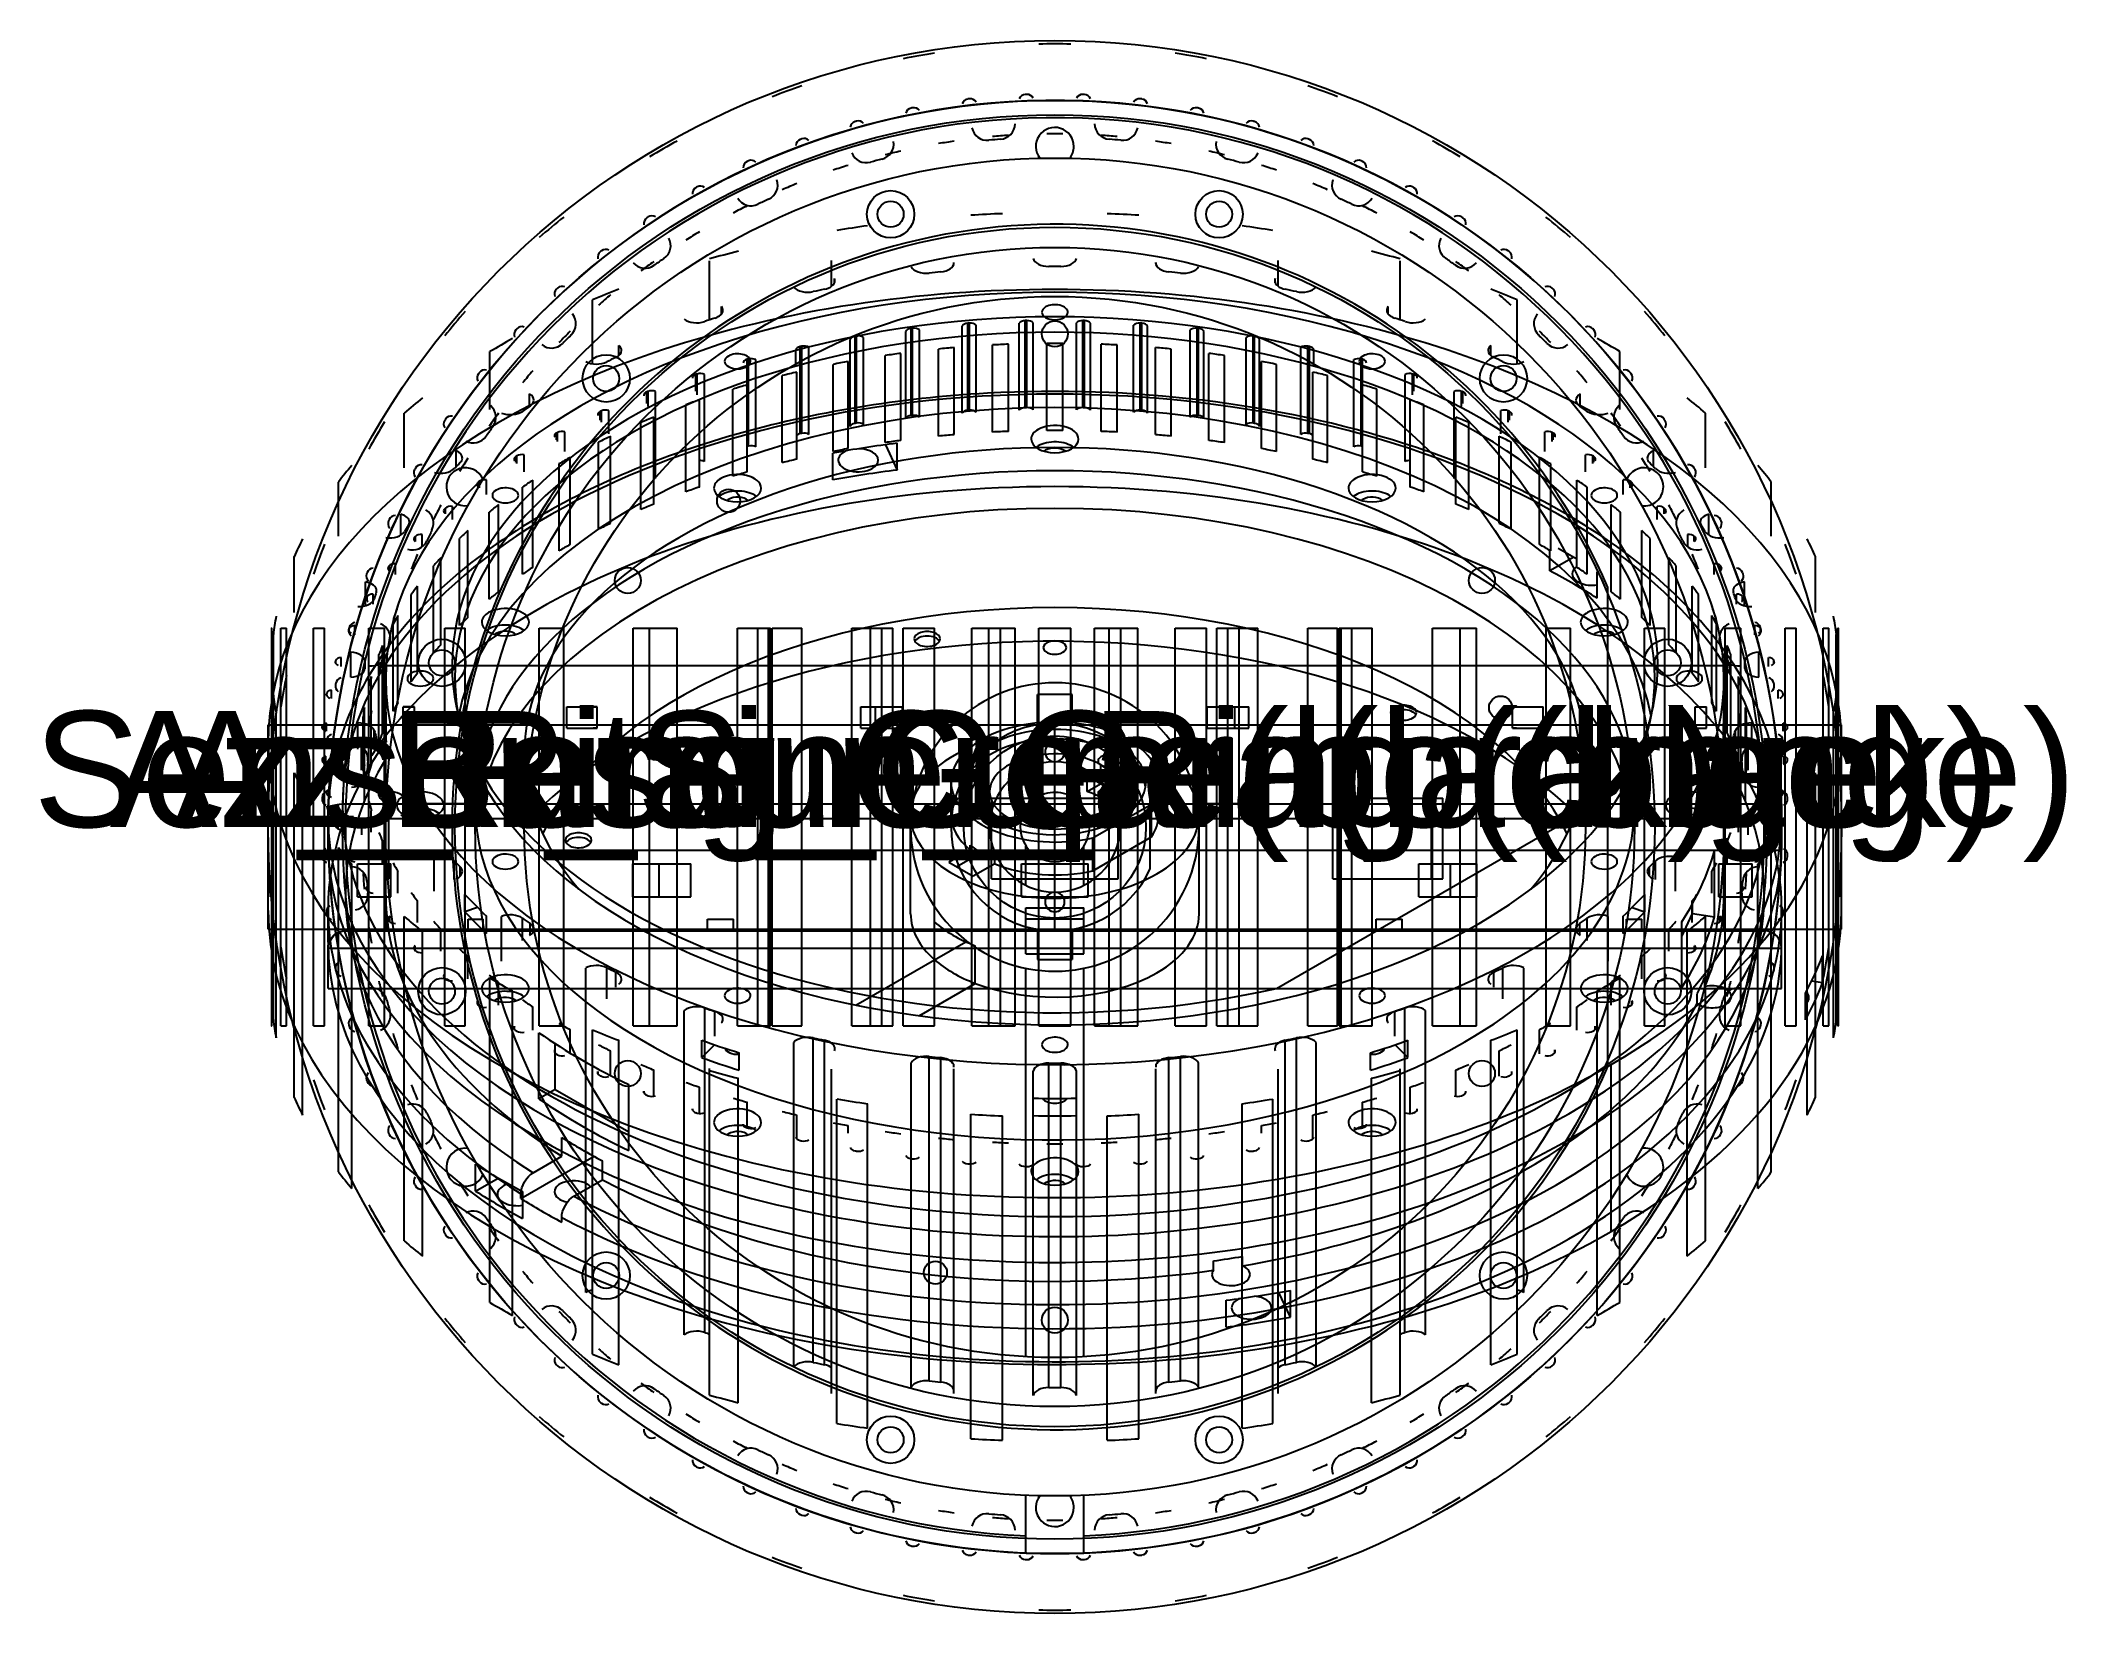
# Model space of a CAD drawing. Header units: millimetres. Extents: x 179.4 to 240.5, y 124.8 to 172.2.
import ezdxf
from ezdxf.enums import TextEntityAlignment as Align

# ---------------------------------------------------------------- set-up
doc = ezdxf.new("R2010")
doc.units = ezdxf.units.MM
for name, color, linetype in [('A_01_Base_Az_Retainer_Ring', 7, 'CONTINUOUS'), ('A_01_Base_Az_Ring_Gear', 7, 'CONTINUOUS'), ('A_01_Base_Base_Cup', 7, 'CONTINUOUS'), ('A_01_Base_Sensor_Sun_Gear', 7, 'CONTINUOUS'), ('V_01_Base_Az_Retainer_Ring_0', 7, 'CONTINUOUS'), ('V_01_Base_Az_Retainer_Ring_1', 7, 'CONTINUOUS'), ('V_01_Base_Az_Retainer_Ring_2', 7, 'CONTINUOUS'), ('V_01_Base_Az_Retainer_Ring_3', 7, 'CONTINUOUS'), ('V_01_Base_Az_Ring_Gear_0', 7, 'CONTINUOUS'), ('V_01_Base_Az_Ring_Gear_1', 7, 'CONTINUOUS'), ('V_01_Base_Az_Ring_Gear_2', 7, 'CONTINUOUS'), ('V_01_Base_Az_Ring_Gear_3', 7, 'CONTINUOUS'), ('V_01_Base_Base_Cup_0', 7, 'CONTINUOUS'), ('V_01_Base_Base_Cup_1', 7, 'CONTINUOUS'), ('V_01_Base_Base_Cup_2', 7, 'CONTINUOUS'), ('V_01_Base_Base_Cup_3', 7, 'CONTINUOUS'), ('V_01_Base_Sensor_Sun_Gear_0', 7, 'CONTINUOUS'), ('V_01_Base_Sensor_Sun_Gear_1', 7, 'CONTINUOUS'), ('V_01_Base_Sensor_Sun_Gear_2', 7, 'CONTINUOUS'), ('V_01_Base_Sensor_Sun_Gear_3', 7, 'CONTINUOUS')]:
    doc.layers.add(name, color=color, linetype=linetype)
doc.styles.get("Standard").update_dxf_attribs({"font": 'arial.ttf'})

msp = doc.modelspace()

# ---------------------------------------------------------------- texts
at = {"layer": 'A_01_Base_Az_Retainer_Ring'}
msp.add_text('Az_Retainer_Ring  (black)', height=3.5, dxfattribs=at).set_placement((210, 148.5), align=Align.CENTER)
at = {"layer": 'A_01_Base_Az_Ring_Gear'}
msp.add_text('Az_Ring_Gear  (orange)', height=3.5, dxfattribs=at).set_placement((210, 148.5), align=Align.CENTER)
at = {"layer": 'A_01_Base_Base_Cup'}
msp.add_text('Base_Cup  (black)', height=3.5, dxfattribs=at).set_placement((210, 148.5), align=Align.CENTER)
at = {"layer": 'A_01_Base_Sensor_Sun_Gear'}
msp.add_text('Sensor_Sun_Gear  (orange)', height=3.5, dxfattribs=at).set_placement((210, 148.5), align=Align.CENTER)

# ---------------------------------------------------------------- linework, layer by layer
at = {"layer": 'V_01_Base_Az_Retainer_Ring_0'}
for p, q in [((188.058, 147.803), (188.058, 148.761)), ((231.942, 147.803), (231.942, 148.761))]:
    msp.add_line(p, q, dxfattribs=at)
msp.add_arc((231.507, 148.761), 0.435, 0, 90, dxfattribs=at)
msp.add_open_spline([(188.058, 148.761), (188.057, 148.874), (188.103, 148.986), (188.183, 149.067), (188.263, 149.149), (188.378, 149.197), (188.493, 149.197)], degree=3, knots=[0, 0, 0, 0, 0.5, 0.5, 0.5, 1, 1, 1, 1], dxfattribs=at)
for points in [[(188.058, 148.761), (188.608, 148.761), (190.231, 148.761), (192.845, 148.761), (196.319, 148.761), (200.48, 148.761), (205.117, 148.761), (210, 148.761), (214.883, 148.761), (219.52, 148.761), (223.681, 148.761), (227.155, 148.761), (229.769, 148.761), (231.392, 148.761), (231.942, 148.761)], [(188.493, 149.197), (189.032, 149.197), (190.623, 149.197), (193.185, 149.197), (196.591, 149.197), (200.669, 149.197), (205.214, 149.197), (210, 149.197), (214.786, 149.197), (219.331, 149.197), (223.409, 149.197), (226.815, 149.197), (229.377, 149.197), (230.968, 149.197), (231.507, 149.197)], [(188.058, 147.803), (188.608, 147.803), (190.231, 147.803), (192.845, 147.803), (196.319, 147.803), (200.48, 147.803), (205.117, 147.803), (210, 147.803), (214.883, 147.803), (219.52, 147.803), (223.681, 147.803), (227.155, 147.803), (229.769, 147.803), (231.392, 147.803), (231.942, 147.803)]]:
    msp.add_open_spline(points, degree=1, dxfattribs=at)
at = {"layer": 'V_01_Base_Az_Retainer_Ring_1'}
for centre, radius in [((210, 148.5), 21.942), ((210, 148.5), 21.942), ((210, 148.5), 21.507), ((205.042, 167.003), 0.714), ((214.958, 167.003), 0.714), ((205.042, 167.003), 0.392), ((214.958, 167.003), 0.392), ((210, 148.5), 17.501), ((196.455, 162.045), 0.714), ((223.545, 162.045), 0.714), ((196.455, 162.045), 0.392), ((223.545, 162.045), 0.392), ((191.497, 153.458), 0.714), ((228.503, 153.458), 0.714), ((191.497, 153.458), 0.392), ((228.503, 153.458), 0.392), ((191.497, 143.542), 0.714), ((191.497, 143.542), 0.392), ((228.503, 143.542), 0.714), ((228.503, 143.542), 0.392), ((196.455, 134.955), 0.714), ((196.455, 134.955), 0.392), ((223.545, 134.955), 0.714), ((223.545, 134.955), 0.392), ((205.042, 129.997), 0.714), ((205.042, 129.997), 0.392), ((214.958, 129.997), 0.714), ((214.958, 129.997), 0.392)]:
    msp.add_circle(centre, radius, dxfattribs=at)
at = {"layer": 'V_01_Base_Az_Retainer_Ring_2'}
for p, q in [((188.058, 147.803), (188.058, 148.761)), ((231.942, 147.803), (231.942, 148.761))]:
    msp.add_line(p, q, dxfattribs=at)
for points, degree, knots in [([(188.058, 148.761), (188.057, 148.874), (188.103, 148.986), (188.183, 149.067), (188.263, 149.149), (188.378, 149.197), (188.493, 149.197)], 3, [0, 0, 0, 0, 0.5, 0.5, 0.5, 1, 1, 1, 1]), ([(192.211, 149.197), (192.202, 149.197), (192.193, 149.197), (192.167, 149.197), (192.14, 149.197), (192.098, 149.197), (192.055, 149.197), (191.999, 149.197), (191.942, 149.197), (191.874, 149.197), (191.807, 149.197), (191.658, 149.197), (191.497, 149.197), (191.417, 149.197), (191.338, 149.197), (191.263, 149.197), (191.187, 149.197), (191.119, 149.197), (191.052, 149.197), (190.995, 149.197), (190.939, 149.197), (190.896, 149.197), (190.854, 149.197), (190.827, 149.197), (190.801, 149.197), (190.792, 149.197), (190.783, 149.197)], 2, [1.570796, 1.570796, 1.570796, 1.795196, 1.795196, 2.019595, 2.019595, 2.243995, 2.243995, 2.468394, 2.468394, 2.692794, 2.692794, 3.141593, 3.141593, 3.365992, 3.365992, 3.590392, 3.590392, 3.814791, 3.814791, 4.039191, 4.039191, 4.26359, 4.26359, 4.48799, 4.48799, 4.712389, 4.712389, 4.712389]), ([(215.672, 149.197), (215.663, 149.197), (215.654, 149.197), (215.628, 149.197), (215.601, 149.197), (215.559, 149.197), (215.516, 149.197), (215.46, 149.197), (215.403, 149.197), (215.335, 149.197), (215.268, 149.197), (215.119, 149.197), (214.958, 149.197), (214.878, 149.197), (214.799, 149.197), (214.724, 149.197), (214.648, 149.197), (214.58, 149.197), (214.513, 149.197), (214.456, 149.197), (214.4, 149.197), (214.357, 149.197), (214.315, 149.197), (214.288, 149.197), (214.262, 149.197), (214.253, 149.197), (214.244, 149.197)], 2, [1.570796, 1.570796, 1.570796, 1.795196, 1.795196, 2.019595, 2.019595, 2.243995, 2.243995, 2.468394, 2.468394, 2.692794, 2.692794, 3.141593, 3.141593, 3.365992, 3.365992, 3.590392, 3.590392, 3.814791, 3.814791, 4.039191, 4.039191, 4.26359, 4.26359, 4.48799, 4.48799, 4.712389, 4.712389, 4.712389]), ([(231.942, 148.761), (231.943, 148.874), (231.897, 148.986), (231.817, 149.067), (231.737, 149.149), (231.622, 149.197), (231.507, 149.197)], 3, [0, 0, 0, 0, 0.5, 0.5, 0.5, 1, 1, 1, 1])]:
    msp.add_open_spline(points, degree=degree, knots=knots, dxfattribs=at)
for points in [[(188.058, 148.761), (188.196, 148.761), (188.608, 148.761), (189.289, 148.761), (190.231, 148.761), (191.421, 148.761), (192.845, 148.761), (194.485, 148.761), (196.319, 148.761), (198.326, 148.761), (200.48, 148.761), (202.753, 148.761), (205.117, 148.761), (207.543, 148.761), (210, 148.761)], [(188.493, 149.197), (188.628, 149.197), (189.032, 149.197), (189.7, 149.197), (190.623, 149.197), (191.79, 149.197), (193.185, 149.197), (194.792, 149.197), (196.591, 149.197), (198.558, 149.197), (200.669, 149.197), (202.897, 149.197), (205.214, 149.197), (207.592, 149.197), (210, 149.197)], [(210, 149.197), (212.408, 149.197), (214.786, 149.197), (217.103, 149.197), (219.331, 149.197), (221.442, 149.197), (223.409, 149.197), (225.208, 149.197), (226.815, 149.197), (228.21, 149.197), (229.377, 149.197), (230.3, 149.197), (230.968, 149.197), (231.372, 149.197), (231.507, 149.197)], [(210, 148.761), (212.457, 148.761), (214.883, 148.761), (217.247, 148.761), (219.52, 148.761), (221.674, 148.761), (223.681, 148.761), (225.515, 148.761), (227.155, 148.761), (228.579, 148.761), (229.769, 148.761), (230.711, 148.761), (231.392, 148.761), (231.804, 148.761), (231.942, 148.761)], [(188.058, 147.803), (188.196, 147.803), (188.608, 147.803), (189.289, 147.803), (190.231, 147.803), (191.421, 147.803), (192.845, 147.803), (194.485, 147.803), (196.319, 147.803), (198.326, 147.803), (200.48, 147.803), (202.753, 147.803), (205.117, 147.803), (207.543, 147.803), (210, 147.803)], [(210, 147.803), (212.457, 147.803), (214.883, 147.803), (217.247, 147.803), (219.52, 147.803), (221.674, 147.803), (223.681, 147.803), (225.515, 147.803), (227.155, 147.803), (228.579, 147.803), (229.769, 147.803), (230.711, 147.803), (231.392, 147.803), (231.804, 147.803), (231.942, 147.803)]]:
    msp.add_open_spline(points, degree=1, dxfattribs=at)
at = {"layer": 'V_01_Base_Az_Retainer_Ring_3'}
for p, q in [((188.058, 148.017), (188.058, 148.799)), ((231.942, 148.017), (231.942, 148.799))]:
    msp.add_line(p, q, dxfattribs=at)
for centre, major_axis, start_param, end_param in [((210, 149.154), (21.507, 0), 0, 6.28318), ((210, 160.214), (-0.714, 0), -0.785398, 0), ((210, 160.214), (-0.714, 0), -3.141593, -0.785398), ((210, 149.154), (17.501, 0), 0, 3.141593), ((210, 160.214), (-0.714, 0), 0, -3.141593), ((210, 159.715), (-0.714, 0), -0.785398, -0.650209), ((210, 159.715), (-0.714, 0), -2.491384, -0.785398), ((210, 159.715), (-0.392, 0), -0.785398, -0.615268), ((210, 159.715), (-0.392, 0), -2.526325, -0.785398), ((200.422, 158.732), (-0.714, 0), -3.141593, -0.785398), ((219.578, 158.732), (-0.714, 0), -3.141593, -0.785398), ((200.422, 158.732), (-0.714, 0), -0.785398, 0), ((200.422, 158.732), (-0.714, 0), 0, -3.141593), ((200.422, 158.233), (-0.714, 0), -0.785398, -0.650209), ((200.422, 158.233), (-0.714, 0), -2.491384, -0.785398), ((200.422, 158.233), (-0.392, 0), -2.526325, -0.785398), ((219.578, 158.732), (-0.714, 0), -0.785398, 0), ((219.578, 158.732), (-0.714, 0), 0, -3.141593), ((219.578, 158.233), (-0.714, 0), -0.785398, -0.650209), ((219.578, 158.233), (-0.714, 0), -2.491384, -0.785398), ((219.578, 158.233), (-0.392, 0), -2.526325, -0.785398), ((210, 148.017), (17.501, 0), 0.056317, 3.085276), ((200.422, 158.233), (-0.392, 0), -0.785398, -0.615268), ((219.578, 158.233), (-0.392, 0), -0.785398, -0.615268), ((193.411, 154.684), (-0.714, 0), -0.785398, 0), ((193.411, 154.684), (-0.714, 0), -3.141593, -0.785398), ((226.589, 154.684), (-0.714, 0), -0.785398, 0), ((226.589, 154.684), (-0.714, 0), -3.141593, -0.785398), ((193.411, 154.684), (-0.714, 0), 0, -3.141593), ((193.411, 154.185), (-0.714, 0), -0.785398, -0.650209), ((193.411, 154.185), (-0.714, 0), -2.491384, -0.785398), ((193.411, 154.185), (-0.392, 0), -0.785398, -0.615268), ((193.411, 154.185), (-0.392, 0), -2.526325, -0.785398), ((226.589, 154.684), (-0.714, 0), 0, -3.141593), ((226.589, 154.185), (-0.714, 0), -0.785398, -0.650209), ((226.589, 154.185), (-0.714, 0), -2.491384, -0.785398), ((226.589, 154.185), (-0.392, 0), -0.785398, -0.615268), ((226.589, 154.185), (-0.392, 0), -2.526325, -0.785398), ((190.844, 149.154), (-0.714, 0), -0.785398, 0), ((190.844, 149.154), (-0.714, 0), -3.141593, -0.785398), ((229.156, 149.154), (-0.714, 0), -0.785398, 0), ((229.156, 149.154), (-0.714, 0), -3.141593, -0.785398), ((210, 148.799), (21.942, 0), 3.141593, 5.497787), ((190.844, 149.154), (-0.714, 0), 0, -3.141593), ((190.844, 148.655), (-0.714, 0), -0.785398, -0.650209), ((190.844, 148.655), (-0.714, 0), -2.491384, -0.785398), ((190.844, 148.655), (-0.392, 0), -0.785398, -0.615268), ((190.844, 148.655), (-0.392, 0), -2.526325, -0.785398), ((210, 149.154), (17.501, 0), 3.141593, 5.497787), ((210, 149.154), (17.501, 0), 5.497787, 0), ((210, 148.799), (21.942, 0), 5.497787, 0), ((229.156, 149.154), (-0.714, 0), 0, -3.141593), ((229.156, 148.655), (-0.714, 0), -0.785398, -0.650209), ((229.156, 148.655), (-0.714, 0), -2.491384, -0.785398), ((229.156, 148.655), (-0.392, 0), -0.785398, -0.615268), ((229.156, 148.655), (-0.392, 0), -2.526325, -0.785398), ((210, 148.017), (21.942, 0), 3.141593, 5.497787), ((210, 148.017), (21.942, 0), 5.497787, 0), ((193.411, 143.625), (-0.714, 0), -0.785398, 0), ((193.411, 143.625), (-0.714, 0), -3.141593, -0.785398), ((226.589, 143.625), (-0.714, 0), -0.785398, 0), ((226.589, 143.625), (-0.714, 0), -3.141593, -0.785398), ((193.411, 143.625), (-0.714, 0), 0, -3.141593), ((193.411, 143.126), (-0.714, 0), -0.785398, -0.650209), ((193.411, 143.126), (-0.714, 0), -2.491384, -0.785398), ((193.411, 143.126), (-0.392, 0), -0.785398, -0.615268), ((193.411, 143.126), (-0.392, 0), -2.526325, -0.785398), ((226.589, 143.625), (-0.714, 0), 0, -3.141593), ((226.589, 143.126), (-0.714, 0), -0.785398, -0.650209), ((226.589, 143.126), (-0.714, 0), -2.491384, -0.785398), ((226.589, 143.126), (-0.392, 0), -0.785398, -0.615268), ((226.589, 143.126), (-0.392, 0), -2.526325, -0.785398), ((200.422, 139.577), (-0.714, 0), -0.785398, 0), ((200.422, 139.577), (-0.714, 0), 0, -3.141593), ((200.422, 139.577), (-0.714, 0), -3.141593, -0.785398), ((200.422, 139.077), (-0.714, 0), -2.491384, -0.785398), ((219.578, 139.577), (-0.714, 0), -0.785398, 0), ((219.578, 139.577), (-0.714, 0), 0, -3.141593), ((219.578, 139.577), (-0.714, 0), -3.141593, -0.785398), ((219.578, 139.077), (-0.714, 0), -2.491384, -0.785398), ((200.422, 139.077), (-0.714, 0), -0.785398, -0.650209), ((200.422, 139.077), (-0.392, 0), -0.785398, -0.615268), ((200.422, 139.077), (-0.392, 0), -2.526325, -0.785398), ((219.578, 139.077), (-0.714, 0), -0.785398, -0.650209), ((219.578, 139.077), (-0.392, 0), -0.785398, -0.615268), ((219.578, 139.077), (-0.392, 0), -2.526325, -0.785398), ((210, 138.095), (-0.714, 0), -0.785398, 0), ((210, 138.095), (-0.714, 0), -3.141593, -0.785398), ((210, 138.095), (-0.714, 0), 0, -3.141593), ((210, 137.596), (-0.714, 0), -0.785398, -0.650209), ((210, 137.596), (-0.714, 0), -2.491384, -0.785398), ((210, 137.596), (-0.392, 0), -0.785398, -0.615268), ((210, 137.596), (-0.392, 0), -2.526325, -0.785398)]:
    msp.add_ellipse(centre, major_axis=major_axis, ratio=0.57735, start_param=start_param, end_param=end_param, dxfattribs=at)
msp.add_open_spline([(231.942, 148.799), (231.943, 150.073), (231.62, 151.344), (230.994, 152.552), (230.038, 154.404), (228.372, 156.105), (226.165, 157.508), (224.551, 158.536), (222.649, 159.406), (220.558, 160.074), (216.746, 161.299), (212.298, 161.836), (207.964, 161.596), (205.316, 161.453), (202.713, 161.026), (200.326, 160.342), (197.938, 159.659), (195.766, 158.719), (193.951, 157.581), (191.69, 156.166), (189.983, 154.441), (189.01, 152.56), (188.382, 151.349), (188.057, 150.075), (188.058, 148.799)], degree=3, knots=[0, 0, 0, 0, 0.092944, 0.092944, 0.092944, 0.235287, 0.235287, 0.235287, 0.339531, 0.339531, 0.339531, 0.529722, 0.529722, 0.529722, 0.645977, 0.645977, 0.645977, 0.762232, 0.762232, 0.762232, 0.906874, 0.906874, 0.906874, 1, 1, 1, 1], dxfattribs=at)
at = {"layer": 'V_01_Base_Az_Ring_Gear_0'}
for p, q in [((186.25, 145.414), (186.25, 151.586)), ((188.947, 146.393), (188.947, 147.386)), ((189.954, 146.393), (189.954, 147.386)), ((208.994, 146.393), (208.994, 147.386)), ((211.006, 146.393), (211.006, 147.386)), ((230.046, 146.393), (230.046, 147.386)), ((231.053, 146.393), (231.053, 147.386))]:
    msp.add_line(p, q, dxfattribs=at)
for points, degree in [([(186.25, 151.586), (186.845, 151.586), (188.602, 151.586), (191.432, 151.586), (195.192, 151.586), (199.695, 151.586), (204.715, 151.586), (210, 151.586), (215.285, 151.586), (220.305, 151.586), (224.808, 151.586), (228.568, 151.586), (231.398, 151.586), (233.155, 151.586), (233.75, 151.586)], 1), ([(233.75, 145.414), (233.75, 151.586)], 1), ([(188.947, 147.386), (189.414, 147.386), (189.954, 147.386)], 2), ([(208.994, 147.386), (211.006, 147.386)], 1), ([(230.046, 147.386), (230.586, 147.386), (231.053, 147.386)], 2), ([(188.947, 146.393), (189.414, 146.393), (189.954, 146.393)], 2), ([(208.994, 146.393), (211.006, 146.393)], 1), ([(230.046, 146.393), (230.586, 146.393), (231.053, 146.393)], 2), ([(186.25, 145.414), (186.845, 145.414), (188.602, 145.414), (191.432, 145.414), (195.192, 145.414), (199.695, 145.414), (204.715, 145.414), (210, 145.414), (215.285, 145.414), (220.305, 145.414), (224.808, 145.414), (228.568, 145.414), (231.398, 145.414), (233.155, 145.414), (233.75, 145.414)], 1)]:
    msp.add_open_spline(points, degree=degree, dxfattribs=at)
for points, knots in [([(189.525, 147.386), (189.526, 147.386), (189.568, 147.386), (189.644, 147.386), (189.721, 147.386), (189.831, 147.386), (189.954, 147.386)], [3.141593, 3.141593, 3.141593, 3.141593, 3.779473, 3.779473, 3.779473, 4.417354, 4.417354, 4.417354, 4.417354]), ([(230.046, 147.386), (230.169, 147.386), (230.279, 147.386), (230.356, 147.386), (230.432, 147.386), (230.474, 147.386), (230.475, 147.386)], [5.007424, 5.007424, 5.007424, 5.007424, 5.645305, 5.645305, 5.645305, 6.283185, 6.283185, 6.283185, 6.283185]), ([(189.525, 146.393), (189.526, 146.393), (189.568, 146.393), (189.644, 146.393), (189.721, 146.393), (189.831, 146.393), (189.954, 146.393)], [3.141593, 3.141593, 3.141593, 3.141593, 3.779473, 3.779473, 3.779473, 4.417354, 4.417354, 4.417354, 4.417354]), ([(230.046, 146.393), (230.169, 146.393), (230.279, 146.393), (230.356, 146.393), (230.432, 146.393), (230.474, 146.393), (230.475, 146.393)], [5.007424, 5.007424, 5.007424, 5.007424, 5.645305, 5.645305, 5.645305, 6.283185, 6.283185, 6.283185, 6.283185])]:
    msp.add_open_spline(points, degree=3, knots=knots, dxfattribs=at)
at = {"layer": 'V_01_Base_Az_Ring_Gear_1'}
msp.add_circle((210, 148.5), 23.75, dxfattribs=at)
for centre, radius, start, end in [((205.699, 170.01), 0.204, 101.40715, 168.37469), ((210, 148.5), 22.14, 101.19161, 101.30839), ((205.742, 170.019), 0.204, 34.12531, 101.09285), ((207.4, 170.281), 0.204, 96.90715, 163.87469), ((210, 148.5), 22.14, 96.69161, 96.80839), ((207.444, 170.286), 0.204, 29.62531, 96.59285), ((209.117, 170.418), 0.204, 92.40715, 159.37469), ((210, 148.5), 22.14, 92.19161, 92.30839), ((209.161, 170.42), 0.204, 25.12531, 92.09285), ((210.839, 170.42), 0.204, 87.90715, 154.87469), ((210, 148.5), 22.14, 87.69161, 87.80839), ((210.883, 170.418), 0.204, 20.62531, 87.59285), ((212.556, 170.286), 0.204, 83.40715, 150.37469), ((210, 148.5), 22.14, 83.19161, 83.30839), ((212.6, 170.281), 0.204, 16.12531, 83.09285), ((214.258, 170.019), 0.204, 78.90715, 145.87469), ((210, 148.5), 22.14, 78.69161, 78.80839), ((214.301, 170.01), 0.204, 11.62531, 78.59285), ((204.025, 169.606), 0.204, 105.90715, 172.87469), ((210, 148.5), 22.14, 105.69161, 105.80839), ((204.067, 169.618), 0.204, 38.62531, 105.59285), ((210, 148.5), 20.932, 89.34202, 90.65799), ((215.933, 169.618), 0.204, 74.40715, 141.37469), ((210, 148.5), 22.14, 74.19161, 74.30839), ((215.975, 169.606), 0.204, 7.12531, 74.09285), ((202.387, 169.072), 0.204, 110.40715, 177.37469), ((210, 148.5), 22.14, 110.19161, 110.30839), ((202.428, 169.088), 0.204, 43.12531, 110.09285), ((210, 148.5), 20.932, 102.84202, 104.15799), ((210, 148.5), 20.932, 98.34202, 99.65799), ((210, 148.5), 20.932, 93.84202, 95.15799), ((210, 148.5), 20.932, 84.84202, 86.15799), ((210, 148.5), 20.932, 80.34202, 81.65799), ((210, 148.5), 20.932, 75.84202, 77.15799), ((217.572, 169.088), 0.204, 69.90715, 136.87469), ((210, 148.5), 22.14, 69.69161, 69.80839), ((217.613, 169.072), 0.204, 2.62531, 69.59285), ((200.796, 168.412), 0.204, 114.90715, -178.12531), ((210, 148.5), 22.14, 114.69161, 114.80839), ((200.836, 168.43), 0.204, 47.62531, 114.59285), ((210, 148.5), 20.932, 107.34202, 108.65799), ((210, 148.5), 20.932, 71.34202, 72.65799), ((219.164, 168.43), 0.204, 65.40715, 132.37469), ((210, 148.5), 22.14, 65.19161, 65.30839), ((219.204, 168.412), 0.204, -1.87469, 65.09285), ((199.262, 167.628), 0.204, 119.40715, -173.62531), ((210, 148.5), 22.14, 119.19161, 119.30839), ((199.301, 167.65), 0.204, 52.12531, 119.09285), ((210, 148.5), 20.932, 111.84202, 113.15799), ((210, 148.5), 20.932, 66.84202, 68.15799), ((220.699, 167.65), 0.204, 60.90715, 127.87469), ((210, 148.5), 22.14, 60.69161, 60.80839), ((220.738, 167.628), 0.204, -6.37469, 60.59285), ((210, 148.5), 20.932, 116.34202, 117.65799), ((210, 148.5), 20.932, 62.34202, 63.65799), ((197.795, 166.727), 0.204, 123.90715, -169.12531), ((210, 148.5), 22.14, 123.69161, 123.80839), ((197.831, 166.751), 0.204, 56.62531, 123.59285), ((210, 148.5), 20.932, 120.84202, 122.15799), ((210, 148.5), 20.932, 57.84202, 59.15799), ((222.169, 166.751), 0.204, 56.40715, 123.37469), ((210, 148.5), 22.14, 56.19161, 56.30839), ((222.205, 166.727), 0.204, -10.87469, 56.09285), ((196.402, 165.713), 0.204, 128.40715, -164.62531), ((210, 148.5), 22.14, 128.19161, 128.30839), ((196.437, 165.74), 0.204, 61.12531, 128.09285), ((223.563, 165.74), 0.204, 51.90715, 118.87469), ((210, 148.5), 22.14, 51.69161, 51.80839), ((223.598, 165.713), 0.204, -15.37469, 51.59285), ((210, 148.5), 20.932, 125.34202, 126.65799), ((210, 148.5), 20.932, 53.34202, 54.65799), ((195.094, 164.593), 0.204, 132.90715, -160.12531), ((210, 148.5), 22.14, 132.69161, 132.80839), ((195.126, 164.623), 0.204, 65.62531, 132.59285), ((210, 148.5), 20.932, 129.84202, 131.15799), ((210, 148.5), 20.932, 48.84202, 50.15799), ((224.874, 164.623), 0.204, 47.40715, 114.37469), ((210, 148.5), 22.14, 47.19161, 47.30839), ((224.906, 164.593), 0.204, -19.87469, 47.09285), ((193.877, 163.374), 0.204, 137.40715, -155.62531), ((210, 148.5), 22.14, 137.19161, 137.30839), ((193.907, 163.406), 0.204, 70.12531, 137.09285), ((210, 148.5), 20.932, 134.34202, 135.65799), ((210, 148.5), 20.932, 44.34202, 45.65799), ((226.093, 163.406), 0.204, 42.90715, 109.87469), ((210, 148.5), 22.14, 42.69161, 42.80839), ((226.123, 163.374), 0.204, -24.37469, 42.59285), ((192.76, 162.063), 0.204, 141.90715, -151.12531), ((210, 148.5), 22.14, 141.69161, 141.80839), ((192.787, 162.098), 0.204, 74.62531, 141.59285), ((210, 148.5), 20.932, 138.84202, 140.15799), ((210, 148.5), 20.932, 39.84202, 41.15799), ((227.213, 162.098), 0.204, 38.40715, 105.37469), ((210, 148.5), 22.14, 38.19161, 38.30839), ((227.24, 162.063), 0.204, -28.87469, 38.09285), ((191.773, 160.705), 0.204, 79.12531, 146.09285), ((210, 148.5), 20.932, 143.34202, 144.65799), ((210, 148.5), 20.932, 35.34202, 36.65799), ((228.227, 160.705), 0.204, 33.90715, 100.87469), ((191.749, 160.669), 0.204, 146.40715, -146.62531), ((210, 148.5), 22.14, 146.19161, 146.30839), ((210, 148.5), 22.14, 33.69161, 33.80839), ((228.251, 160.669), 0.204, -33.37469, 33.59285), ((190.85, 159.199), 0.204, 150.90715, -142.12531), ((210, 148.5), 22.14, 150.69161, 150.80839), ((190.872, 159.238), 0.204, 83.62531, 150.59285), ((210, 148.5), 20.932, 147.84202, 149.15799), ((210, 148.5), 20.932, 30.84202, 32.15799), ((229.128, 159.238), 0.204, 29.40715, 96.37469), ((210, 148.5), 22.14, 29.19161, 29.30839), ((229.15, 159.199), 0.204, -37.87469, 29.09285), ((190.088, 157.704), 0.204, 88.12531, 155.09285), ((210, 148.5), 20.932, 152.34202, 153.65799), ((210, 148.5), 20.932, 26.34202, 27.65799), ((229.912, 157.704), 0.204, 24.90715, 91.87469), ((190.07, 157.664), 0.204, 155.40715, -137.62531), ((210, 148.5), 22.14, 155.19161, 155.30839), ((229.93, 157.664), 0.204, -42.37469, 24.59285), ((210, 148.5), 22.14, 24.69161, 24.80839), ((210, 148.5), 20.932, 156.84202, 158.15799), ((210, 148.5), 20.932, 21.84202, 23.15799), ((189.412, 156.072), 0.204, 159.90715, -133.12531), ((210, 148.5), 22.14, 159.69161, 159.80839), ((189.428, 156.113), 0.204, 92.62531, 159.59285), ((230.572, 156.113), 0.204, 20.40715, 87.37469), ((230.588, 156.072), 0.204, -46.87469, 20.09285), ((210, 148.5), 22.14, 20.19161, 20.30839), ((210, 148.5), 20.932, 161.34202, 162.65799), ((210, 148.5), 20.932, 17.34202, 18.65799), ((188.882, 154.433), 0.204, 164.40715, -128.62531), ((210, 148.5), 22.14, 164.19161, 164.30839), ((188.894, 154.475), 0.204, 97.12531, 164.09285), ((231.106, 154.475), 0.204, 15.90715, 82.87469), ((231.118, 154.433), 0.204, -51.37469, 15.59285), ((210, 148.5), 22.14, 15.69161, 15.80839), ((210, 148.5), 20.932, 165.84202, 167.15799), ((210, 148.5), 20.932, 12.84202, 14.15799), ((188.49, 152.801), 0.204, 101.62531, 168.59285), ((231.51, 152.801), 0.204, 11.40715, 78.37469), ((188.481, 152.758), 0.204, 168.90715, -124.12531), ((210, 148.5), 22.14, 168.69161, 168.80839), ((231.519, 152.758), 0.204, -55.87469, 11.09285), ((210, 148.5), 22.14, 11.19161, 11.30839), ((210, 148.5), 20.932, 170.34202, 171.65799), ((210, 148.5), 20.932, 8.34202, 9.65799), ((210, 148.5), 22.14, 173.19161, 173.30839), ((188.219, 151.1), 0.204, 106.12531, 173.09285), ((231.781, 151.1), 0.204, 6.90715, 73.87469), ((210, 148.5), 22.14, 6.69161, 6.80839), ((188.214, 151.056), 0.204, 173.40715, -119.62531), ((231.786, 151.056), 0.204, -60.37469, 6.59285), ((210, 148.5), 20.932, 174.84202, 176.15799), ((210, 148.5), 20.932, 3.84202, 5.15799), ((210, 148.5), 22.14, 177.69161, 177.80839), ((188.08, 149.339), 0.204, 177.90715, -115.12531), ((188.082, 149.383), 0.204, 110.62531, 177.59285), ((231.918, 149.383), 0.204, 2.40715, 69.37469), ((231.92, 149.339), 0.204, -64.87469, 2.09285), ((210, 148.5), 22.14, 2.19161, 2.30839), ((210, 148.5), 20.932, 179.34202, -179.34201), ((210, 148.5), 20.932, -0.65798, 0.65799), ((188.08, 147.661), 0.204, 115.12531, -177.90715), ((210, 148.5), 22.14, -177.80839, -177.69161), ((188.082, 147.617), 0.204, -177.59285, -110.62531), ((231.918, 147.617), 0.204, -69.37469, -2.40715), ((231.92, 147.661), 0.204, -2.09285, 64.87469), ((210, 148.5), 22.14, -2.30839, -2.19161), ((210, 148.5), 20.932, -176.15798, -174.84201), ((210, 148.5), 20.932, -5.15798, -3.84201), ((188.214, 145.944), 0.204, 119.62531, -173.40715), ((210, 148.5), 22.14, -173.30839, -173.19161), ((188.219, 145.9), 0.204, -173.09285, -106.12531), ((231.781, 145.9), 0.204, -73.87469, -6.90715), ((231.786, 145.944), 0.204, -6.59285, 60.37469), ((210, 148.5), 22.14, -6.80839, -6.69161), ((210, 148.5), 20.932, -171.65798, -170.34201), ((210, 148.5), 20.932, -9.65798, -8.34201), ((188.481, 144.242), 0.204, 124.12531, -168.90715), ((231.519, 144.242), 0.204, -11.09285, 55.87469), ((210, 148.5), 22.14, -168.80839, -168.69161), ((188.49, 144.199), 0.204, -168.59285, -101.62531), ((210, 148.5), 20.932, -167.15798, -165.84201), ((210, 148.5), 20.932, -14.15798, -12.84201), ((231.51, 144.199), 0.204, -78.37469, -11.40715), ((210, 148.5), 22.14, -11.30839, -11.19161), ((188.882, 142.567), 0.204, 128.62531, -164.40715), ((231.118, 142.567), 0.204, -15.59285, 51.37469), ((210, 148.5), 22.14, -164.30839, -164.19161), ((188.894, 142.525), 0.204, -164.09285, -97.12531), ((210, 148.5), 20.932, -162.65798, -161.34201), ((210, 148.5), 20.932, -18.65798, -17.34201), ((231.106, 142.525), 0.204, -82.87469, -15.90715), ((210, 148.5), 22.14, -15.80839, -15.69161), ((189.412, 140.928), 0.204, 133.12531, -159.90715), ((210, 148.5), 22.14, -159.80839, -159.69161), ((189.428, 140.887), 0.204, -159.59285, -92.62531), ((210, 148.5), 20.932, -158.15798, -156.84201), ((210, 148.5), 20.932, -23.15798, -21.84201), ((230.572, 140.887), 0.204, -87.37469, -20.40715), ((230.588, 140.928), 0.204, -20.09285, 46.87469), ((210, 148.5), 22.14, -20.30839, -20.19161), ((190.07, 139.336), 0.204, 137.62531, -155.40715), ((229.93, 139.336), 0.204, -24.59285, 42.37469), ((210, 148.5), 22.14, -155.30839, -155.19161), ((190.088, 139.296), 0.204, -155.09285, -88.12531), ((210, 148.5), 20.932, -153.65798, -152.34201), ((210, 148.5), 20.932, -27.65798, -26.34201), ((229.912, 139.296), 0.204, -91.87469, -24.90715), ((210, 148.5), 22.14, -24.80839, -24.69161), ((190.85, 137.801), 0.204, 142.12531, -150.90715), ((210, 148.5), 22.14, -150.80839, -150.69161), ((190.872, 137.762), 0.204, -150.59285, -83.62531), ((210, 148.5), 20.932, -149.15798, -147.84201), ((210, 148.5), 20.932, -32.15798, -30.84201), ((229.128, 137.762), 0.204, -96.37469, -29.40715), ((210, 148.5), 22.14, -29.30839, -29.19161), ((229.15, 137.801), 0.204, -29.09285, 37.87469), ((191.749, 136.331), 0.204, 146.62531, -146.40715), ((228.251, 136.331), 0.204, -33.59285, 33.37469), ((210, 148.5), 22.14, -146.30839, -146.19161), ((191.773, 136.295), 0.204, -146.09285, -79.12531), ((210, 148.5), 20.932, -144.65798, -143.34201), ((210, 148.5), 20.932, -36.65798, -35.34201), ((228.227, 136.295), 0.204, -100.87469, -33.90715), ((210, 148.5), 22.14, -33.80839, -33.69161), ((192.76, 134.937), 0.204, 151.12531, -141.90715), ((210, 148.5), 22.14, -141.80839, -141.69161), ((192.787, 134.902), 0.204, -141.59285, -74.62531), ((210, 148.5), 20.932, -140.15798, -138.84201), ((210, 148.5), 20.932, -41.15798, -39.84201), ((227.213, 134.902), 0.204, -105.37469, -38.40715), ((210, 148.5), 22.14, -38.30839, -38.19161), ((227.24, 134.937), 0.204, -38.09285, 28.87469), ((193.877, 133.626), 0.204, 155.62531, -137.40715), ((210, 148.5), 22.14, -137.30839, -137.19161), ((193.907, 133.594), 0.204, -137.09285, -70.12531), ((210, 148.5), 20.932, -135.65798, -134.34201), ((210, 148.5), 20.932, -45.65798, -44.34201), ((226.093, 133.594), 0.204, -109.87469, -42.90715), ((210, 148.5), 22.14, -42.80839, -42.69161), ((226.123, 133.626), 0.204, -42.59285, 24.37469), ((210, 148.5), 20.932, -131.15798, -129.84201), ((210, 148.5), 20.932, -50.15798, -48.84201), ((195.094, 132.407), 0.204, 160.12531, -132.90715), ((210, 148.5), 22.14, -132.80839, -132.69161), ((195.126, 132.377), 0.204, -132.59285, -65.62531), ((224.874, 132.377), 0.204, -114.37469, -47.40715), ((210, 148.5), 22.14, -47.30839, -47.19161), ((224.906, 132.407), 0.204, -47.09285, 19.87469), ((210, 148.5), 20.932, -126.65798, -125.34201), ((210, 148.5), 20.932, -54.65798, -53.34201), ((196.402, 131.287), 0.204, 164.62531, -128.40715), ((210, 148.5), 22.14, -128.30839, -128.19161), ((196.437, 131.26), 0.204, -128.09285, -61.12531), ((223.563, 131.26), 0.204, -118.87469, -51.90715), ((210, 148.5), 22.14, -51.80839, -51.69161), ((223.598, 131.287), 0.204, -51.59285, 15.37469), ((197.795, 130.273), 0.204, 169.12531, -123.90715), ((210, 148.5), 20.932, -122.15798, -120.84201), ((210, 148.5), 20.932, -59.15798, -57.84201), ((222.205, 130.273), 0.204, -56.09285, 10.87469), ((210, 148.5), 22.14, -123.80839, -123.69161), ((197.831, 130.249), 0.204, -123.59285, -56.62531), ((210, 148.5), 20.932, -117.65798, -116.34201), ((210, 148.5), 20.932, -63.65798, -62.34201), ((222.169, 130.249), 0.204, -123.37469, -56.40715), ((210, 148.5), 22.14, -56.30839, -56.19161), ((199.262, 129.372), 0.204, 173.62531, -119.40715), ((210, 148.5), 22.14, -119.30839, -119.19161), ((199.301, 129.35), 0.204, -119.09285, -52.12531), ((210, 148.5), 20.932, -113.15798, -111.84201), ((210, 148.5), 20.932, -68.15798, -66.84201), ((220.699, 129.35), 0.204, -127.87469, -60.90715), ((210, 148.5), 22.14, -60.80839, -60.69161), ((220.738, 129.372), 0.204, -60.59285, 6.37469), ((200.796, 128.588), 0.204, 178.12531, -114.90715), ((210, 148.5), 20.932, -108.65798, -107.34201), ((210, 148.5), 20.932, -72.65798, -71.34201), ((219.204, 128.588), 0.204, -65.09285, 1.87469), ((210, 148.5), 22.14, -114.80839, -114.69161), ((200.836, 128.57), 0.204, -114.59285, -47.62531), ((202.387, 127.928), 0.204, -177.37469, -110.40715), ((210, 148.5), 20.932, -104.15798, -102.84201), ((210, 148.5), 20.932, -99.65798, -98.34201), ((210, 148.5), 20.932, -81.65798, -80.34201), ((210, 148.5), 20.932, -77.15798, -75.84201), ((217.613, 127.928), 0.204, -69.59285, -2.62531), ((219.164, 128.57), 0.204, -132.37469, -65.40715), ((210, 148.5), 22.14, -65.30839, -65.19161), ((210, 148.5), 22.14, -110.30839, -110.19161), ((202.428, 127.912), 0.204, -110.09285, -43.12531), ((204.025, 127.394), 0.204, -172.87469, -105.90715), ((204.067, 127.382), 0.204, -105.59285, -38.62531), ((210, 148.5), 20.932, -95.15798, -93.84201), ((210, 148.5), 20.932, -90.65798, -89.34201), ((210, 148.5), 20.932, -86.15798, -84.84201), ((215.933, 127.382), 0.204, -141.37469, -74.40715), ((215.975, 127.394), 0.204, -74.09285, -7.12531), ((217.572, 127.912), 0.204, -136.87469, -69.90715), ((210, 148.5), 22.14, -69.80839, -69.69161), ((210, 148.5), 22.14, -105.80839, -105.69161), ((205.699, 126.99), 0.204, -168.37469, -101.40715), ((210, 148.5), 22.14, -101.30839, -101.19161), ((205.742, 126.981), 0.204, -101.09285, -34.12531), ((207.4, 126.719), 0.204, -163.87469, -96.90715), ((212.6, 126.719), 0.204, -83.09285, -16.12531), ((214.258, 126.981), 0.204, -145.87469, -78.90715), ((210, 148.5), 22.14, -78.80839, -78.69161), ((214.301, 126.99), 0.204, -78.59285, -11.62531), ((210, 148.5), 22.14, -74.30839, -74.19161), ((210, 148.5), 22.14, -96.80839, -96.69161), ((207.444, 126.714), 0.204, -96.59285, -29.62531), ((209.117, 126.582), 0.204, -159.37469, -92.40715), ((210, 148.5), 22.14, -92.30839, -92.19161), ((209.161, 126.58), 0.204, -92.09285, -25.12531), ((210.839, 126.58), 0.204, -154.87469, -87.90715), ((210, 148.5), 22.14, -87.80839, -87.69161), ((210.883, 126.582), 0.204, -87.59285, -20.62531), ((212.556, 126.714), 0.204, -150.37469, -83.40715), ((210, 148.5), 22.14, -83.30839, -83.19161)]:
    msp.add_arc(centre, radius, start, end, dxfattribs=at)
at = {"layer": 'V_01_Base_Az_Ring_Gear_2'}
for p, q in [((186.25, 147.386), (186.25, 151.586)), ((233.75, 147.386), (233.75, 151.586)), ((186.271, 146.393), (186.271, 147.386)), ((197.264, 146.393), (197.264, 147.386)), ((198.057, 146.393), (198.057, 147.386)), ((199.007, 146.393), (199.007, 147.386)), ((220.993, 146.393), (220.993, 147.386)), ((221.943, 146.393), (221.943, 147.386)), ((222.736, 146.393), (222.736, 147.386)), ((233.729, 146.393), (233.729, 147.386)), ((186.25, 145.414), (186.25, 146.393)), ((233.75, 145.414), (233.75, 146.393))]:
    msp.add_line(p, q, dxfattribs=at)
for points, degree in [([(186.25, 151.586), (186.399, 151.586), (186.845, 151.586), (187.583, 151.586), (188.602, 151.586), (189.89, 151.586), (191.432, 151.586), (193.206, 151.586), (195.192, 151.586), (197.364, 151.586), (199.695, 151.586), (202.156, 151.586), (204.715, 151.586), (207.341, 151.586), (210, 151.586)], 1), ([(210, 151.586), (212.659, 151.586), (215.285, 151.586), (217.844, 151.586), (220.305, 151.586), (222.636, 151.586), (224.808, 151.586), (226.794, 151.586), (228.568, 151.586), (230.11, 151.586), (231.398, 151.586), (232.417, 151.586), (233.155, 151.586), (233.601, 151.586), (233.75, 151.586)], 1), ([(210, 145.414), (210, 151.586)], 1), ([(186.25, 147.386), (186.25, 147.386), (186.271, 147.386)], 2), ([(197.264, 147.386), (198.114, 147.386), (199.007, 147.386)], 2), ([(220.993, 147.386), (221.886, 147.386), (222.736, 147.386)], 2), ([(233.729, 147.386), (233.75, 147.386), (233.75, 147.386)], 2), ([(186.25, 146.393), (186.25, 146.393), (186.271, 146.393)], 2), ([(197.264, 146.393), (198.114, 146.393), (199.007, 146.393)], 2), ([(220.993, 146.393), (221.886, 146.393), (222.736, 146.393)], 2), ([(233.729, 146.393), (233.75, 146.393), (233.75, 146.393)], 2), ([(186.25, 145.414), (186.399, 145.414), (186.845, 145.414), (187.583, 145.414), (188.602, 145.414), (189.89, 145.414), (191.432, 145.414), (193.206, 145.414), (195.192, 145.414), (197.364, 145.414), (199.695, 145.414), (202.156, 145.414), (204.715, 145.414), (207.341, 145.414), (210, 145.414)], 1), ([(210, 145.414), (212.659, 145.414), (215.285, 145.414), (217.844, 145.414), (220.305, 145.414), (222.636, 145.414), (224.808, 145.414), (226.794, 145.414), (228.568, 145.414), (230.11, 145.414), (231.398, 145.414), (232.417, 145.414), (233.155, 145.414), (233.601, 145.414), (233.75, 145.414)], 1)]:
    msp.add_open_spline(points, degree=degree, dxfattribs=at)
at = {"layer": 'V_01_Base_Az_Ring_Gear_3'}
for p, q in [((203.969, 160.689), (203.969, 163.319)), ((204.012, 160.696), (204.012, 163.326)), ((205.499, 160.833), (205.499, 163.462)), ((205.659, 160.925), (205.659, 163.554)), ((205.703, 160.93), (205.703, 163.559)), ((205.911, 160.88), (205.911, 163.51)), ((207.204, 160.999), (207.204, 163.628)), ((207.375, 161.083), (207.375, 163.712)), ((207.42, 161.086), (207.42, 163.715)), ((207.621, 161.027), (207.621, 163.656)), ((208.926, 161.086), (208.926, 163.716)), ((209.108, 161.163), (209.108, 163.792)), ((209.153, 161.164), (209.153, 163.793)), ((209.345, 161.096), (209.345, 163.725)), ((210.655, 161.096), (210.655, 163.725)), ((210.847, 161.164), (210.847, 163.793)), ((210.892, 161.163), (210.892, 163.792)), ((211.074, 161.086), (211.074, 163.716)), ((212.379, 161.027), (212.379, 163.656)), ((212.58, 161.086), (212.58, 163.715)), ((212.625, 161.083), (212.625, 163.712)), ((212.796, 160.999), (212.796, 163.628)), ((214.089, 160.88), (214.089, 163.51)), ((214.297, 160.93), (214.297, 163.559)), ((214.341, 160.925), (214.341, 163.554)), ((214.501, 160.833), (214.501, 163.462)), ((215.988, 160.696), (215.988, 163.326)), ((216.031, 160.689), (216.031, 163.319)), ((202.183, 162.442), (202.183, 162.903)), ((202.316, 160.378), (202.316, 163.008)), ((202.358, 160.387), (202.358, 163.017)), ((202.577, 160.357), (202.577, 162.987)), ((203.822, 160.591), (203.822, 163.22)), ((204.226, 160.657), (204.226, 163.286)), ((204.88, 160.109), (204.88, 162.738)), ((205.348, 160.173), (205.348, 162.803)), ((206.488, 160.304), (206.488, 162.934)), ((206.963, 160.348), (206.963, 162.977)), ((208.118, 160.427), (208.118, 163.056)), ((208.597, 160.448), (208.597, 163.078)), ((209.76, 160.475), (209.76, 163.104)), ((210.24, 160.475), (210.24, 163.104)), ((211.403, 160.448), (211.403, 163.078)), ((211.882, 160.427), (211.882, 163.056)), ((213.037, 160.348), (213.037, 162.977)), ((213.512, 160.304), (213.512, 162.934)), ((214.652, 160.173), (214.652, 162.803)), ((215.12, 160.109), (215.12, 162.738)), ((215.774, 160.657), (215.774, 163.286)), ((216.178, 160.591), (216.178, 163.22)), ((217.423, 160.357), (217.423, 162.987)), ((217.642, 160.387), (217.642, 163.017)), ((217.684, 160.378), (217.684, 163.008)), ((217.817, 162.442), (217.817, 162.903)), ((199.162, 161.658), (199.162, 162.166)), ((199.202, 161.551), (199.202, 162.179)), ((199.426, 159.539), (199.426, 162.169)), ((200.71, 161.854), (200.71, 162.623)), ((200.751, 160.004), (200.751, 162.634)), ((200.974, 159.984), (200.974, 162.613)), ((201.768, 159.502), (201.768, 162.131)), ((202.212, 159.608), (202.212, 162.237)), ((203.303, 159.841), (203.303, 162.47)), ((203.761, 159.926), (203.761, 162.556)), ((216.239, 159.926), (216.239, 162.556)), ((216.697, 159.841), (216.697, 162.47)), ((217.788, 159.608), (217.788, 162.237)), ((218.232, 159.502), (218.232, 162.131)), ((219.026, 159.984), (219.026, 162.613)), ((219.249, 160.004), (219.249, 162.634)), ((219.29, 161.854), (219.29, 162.623)), ((220.574, 159.539), (220.574, 162.169)), ((220.798, 161.551), (220.798, 162.179)), ((220.838, 161.658), (220.838, 162.166)), ((197.681, 161.288), (197.681, 161.641)), ((197.719, 161.201), (197.719, 161.655)), ((197.944, 159.026), (197.944, 161.656)), ((200.283, 159.095), (200.283, 161.724)), ((200.712, 159.221), (200.712, 161.85)), ((219.288, 159.221), (219.288, 161.85)), ((219.717, 159.095), (219.717, 161.724)), ((222.056, 159.026), (222.056, 161.656)), ((222.281, 161.201), (222.281, 161.655)), ((222.319, 161.288), (222.319, 161.641)), ((196.276, 160.786), (196.276, 161.05)), ((196.311, 160.72), (196.311, 161.066)), ((196.535, 160.37), (196.535, 161.077)), ((197.892, 158.249), (197.892, 160.878)), ((198.859, 158.622), (198.859, 161.251)), ((199.269, 158.767), (199.269, 161.396)), ((220.731, 158.767), (220.731, 161.396)), ((221.141, 158.622), (221.141, 161.251)), ((222.108, 158.249), (222.108, 160.878)), ((223.465, 160.37), (223.465, 161.077)), ((223.689, 160.72), (223.689, 161.066)), ((223.724, 160.786), (223.724, 161.05)), ((194.955, 160.188), (194.955, 160.397)), ((194.988, 160.138), (194.988, 160.415)), ((195.21, 159.842), (195.21, 160.436)), ((196.589, 157.67), (196.589, 160.299)), ((197.503, 158.085), (197.503, 160.715)), ((222.497, 158.085), (222.497, 160.715)), ((223.411, 157.67), (223.411, 160.299)), ((224.79, 159.842), (224.79, 160.436)), ((225.012, 160.138), (225.012, 160.415)), ((225.045, 160.188), (225.045, 160.397)), ((193.727, 159.514), (193.727, 159.687)), ((193.758, 159.476), (193.758, 159.706)), ((193.976, 159.227), (193.976, 159.737)), ((195.37, 157.034), (195.37, 159.663)), ((196.224, 157.489), (196.224, 160.119)), ((203.297, 158.979), (203.297, 159.789)), ((204.886, 160.043), (205.241, 159.279)), ((205.241, 159.279), (205.241, 160.09)), ((223.776, 157.489), (223.776, 160.119)), ((224.63, 157.034), (224.63, 159.663)), ((226.024, 159.227), (226.024, 159.737)), ((226.242, 159.476), (226.242, 159.706)), ((226.273, 159.514), (226.273, 159.687)), ((195.03, 156.837), (195.03, 159.467)), ((224.97, 156.837), (224.97, 159.467)), ((192.599, 158.775), (192.599, 158.923)), ((192.627, 158.746), (192.627, 158.944)), ((192.841, 158.538), (192.841, 158.984)), ((193.928, 156.133), (193.928, 158.763)), ((194.24, 156.344), (194.24, 158.974)), ((225.76, 156.344), (225.76, 158.974)), ((226.072, 156.133), (226.072, 158.763)), ((227.159, 158.538), (227.159, 158.984)), ((227.373, 158.746), (227.373, 158.944)), ((227.401, 158.775), (227.401, 158.923)), ((191.579, 157.98), (191.579, 158.111)), ((191.604, 157.958), (191.604, 158.132)), ((191.812, 157.785), (191.812, 158.182)), ((192.925, 155.381), (192.925, 158.011)), ((193.208, 155.606), (193.208, 158.235)), ((226.792, 155.606), (226.792, 158.235)), ((227.075, 155.381), (227.075, 158.011)), ((228.188, 157.785), (228.188, 158.182)), ((228.396, 157.958), (228.396, 158.132)), ((228.421, 157.98), (228.421, 158.111)), ((190.672, 157.14), (190.672, 157.254)), ((190.694, 157.121), (190.694, 157.277)), ((190.894, 156.977), (190.894, 157.336)), ((192.028, 154.586), (192.028, 157.216)), ((192.279, 154.823), (192.279, 157.452)), ((227.721, 154.823), (227.721, 157.452)), ((227.972, 154.586), (227.972, 157.216)), ((229.106, 156.977), (229.106, 157.336)), ((229.306, 157.121), (229.306, 157.277)), ((229.328, 157.14), (229.328, 157.254)), ((191.46, 154), (191.46, 156.63)), ((224.946, 156.231), (224.946, 156.851)), ((225.665, 156.646), (224.946, 156.231)), ((228.54, 154), (228.54, 156.63)), ((189.884, 156.261), (189.884, 156.359)), ((189.903, 156.243), (189.903, 156.383)), ((190.095, 156.122), (190.095, 156.451)), ((191.241, 153.753), (191.241, 156.382)), ((226.37, 155.409), (226.37, 156.205)), ((228.759, 153.753), (228.759, 156.382)), ((229.905, 156.122), (229.905, 156.451)), ((230.097, 156.243), (230.097, 156.383)), ((230.116, 156.261), (230.116, 156.359)), ((189.221, 155.351), (189.221, 155.432)), ((189.236, 155.332), (189.236, 155.456)), ((189.418, 155.228), (189.418, 155.533)), ((190.57, 152.887), (190.57, 155.516)), ((190.754, 153.143), (190.754, 155.773)), ((229.246, 153.143), (229.246, 155.773)), ((229.43, 152.887), (229.43, 155.516)), ((230.582, 155.228), (230.582, 155.533)), ((230.764, 155.332), (230.764, 155.456)), ((230.779, 155.351), (230.779, 155.432)), ((190.168, 152.257), (190.168, 154.886)), ((229.832, 152.257), (229.832, 154.886)), ((188.685, 154.414), (188.685, 154.477)), ((188.698, 154.395), (188.698, 154.502)), ((188.868, 154.301), (188.868, 154.587)), ((190.019, 151.993), (190.019, 154.622)), ((229.981, 151.993), (229.981, 154.622)), ((231.132, 154.301), (231.132, 154.587)), ((231.302, 154.395), (231.302, 154.502)), ((231.315, 154.414), (231.315, 154.477)), ((188.449, 153.349), (188.449, 153.618)), ((189.591, 151.077), (189.591, 153.706)), ((189.704, 151.346), (189.704, 153.976)), ((230.296, 151.346), (230.296, 153.976)), ((230.409, 151.077), (230.409, 153.706)), ((231.551, 153.349), (231.551, 153.618)), ((188.281, 153.455), (188.281, 153.501)), ((188.29, 153.437), (188.29, 153.526)), ((189.364, 150.418), (189.364, 153.047)), ((230.636, 150.418), (230.636, 153.047)), ((231.71, 153.437), (231.71, 153.526)), ((231.719, 153.455), (231.719, 153.501)), ((188.011, 152.482), (188.011, 152.509)), ((188.016, 152.466), (188.016, 152.535)), ((188.162, 152.377), (188.162, 152.634)), ((189.289, 150.144), (189.289, 152.773)), ((230.711, 150.144), (230.711, 152.773)), ((231.838, 152.377), (231.838, 152.634)), ((231.984, 152.466), (231.984, 152.535)), ((231.989, 152.482), (231.989, 152.509)), ((189.115, 150.21), (189.115, 151.83)), ((189.153, 149.933), (189.153, 152.106)), ((230.847, 149.477), (230.847, 152.106)), ((230.885, 150.21), (230.885, 151.83)), ((187.876, 151.5), (187.876, 151.509)), ((187.878, 151.488), (187.878, 151.535)), ((188.01, 151.393), (188.01, 151.64)), ((189.069, 150.881), (189.069, 151.159)), ((230.931, 150.216), (230.931, 151.159)), ((231.99, 151.393), (231.99, 151.64)), ((232.122, 151.488), (232.122, 151.535)), ((232.124, 151.5), (232.124, 151.509)), ((186.25, 145.98), (186.25, 151.02)), ((187.994, 150.404), (187.994, 150.642)), ((189.069, 150.216), (189.069, 150.881)), ((230.931, 150.216), (230.931, 150.881)), ((232.006, 150.404), (232.006, 150.642)), ((233.75, 145.98), (233.75, 151.02)), ((189.153, 149.277), (189.153, 149.933)), ((230.847, 149.277), (230.847, 149.933)), ((188.113, 149.418), (188.113, 149.646)), ((231.887, 149.418), (231.887, 149.646)), ((188.367, 148.443), (188.367, 148.659)), ((189.364, 148.342), (189.364, 148.992)), ((230.636, 148.342), (230.636, 148.992)), ((231.633, 148.443), (231.633, 148.659)), ((189.704, 147.416), (189.704, 148.064)), ((230.296, 147.416), (230.296, 148.064)), ((188.754, 147.484), (188.754, 147.686)), ((231.246, 147.484), (231.246, 147.686)), ((190.168, 146.505), (190.168, 147.154)), ((229.832, 146.505), (229.832, 147.154)), ((189.273, 146.548), (189.273, 146.734)), ((190.754, 145.615), (190.754, 146.267)), ((229.246, 145.615), (229.246, 146.267)), ((230.727, 146.548), (230.727, 146.734)), ((189.919, 145.64), (189.919, 145.809)), ((230.081, 145.64), (230.081, 145.809)), ((191.46, 144.75), (191.46, 145.41)), ((228.54, 144.75), (228.54, 145.41)), ((190.689, 144.768), (190.689, 144.915)), ((192.279, 143.916), (192.279, 144.587)), ((227.721, 143.916), (227.721, 144.587)), ((229.311, 144.768), (229.311, 144.915)), ((233.181, 143.795), (233.181, 144.606)), ((191.578, 143.93), (191.578, 144.059)), ((193.208, 143.118), (193.208, 143.805)), ((226.792, 143.118), (226.792, 143.805)), ((228.422, 143.93), (228.422, 144.059)), ((233.181, 143.795), (232.848, 143.847)), ((192.581, 143.132), (192.581, 143.246)), ((227.419, 143.132), (227.419, 143.246)), ((232.66, 142.673), (232.66, 143.484)), ((194.24, 142.36), (194.24, 143.066)), ((225.76, 142.36), (225.76, 143.066)), ((193.691, 142.384), (193.691, 142.481)), ((195.37, 141.646), (195.37, 142.377)), ((224.63, 141.646), (224.63, 142.377)), ((226.309, 142.384), (226.309, 142.481)), ((194.902, 141.688), (194.902, 141.769)), ((196.589, 140.98), (196.589, 141.741)), ((223.411, 140.98), (223.411, 141.741)), ((225.098, 141.688), (225.098, 141.769)), ((196.206, 141.051), (196.206, 141.113)), ((197.892, 140.37), (197.892, 141.162)), ((222.108, 140.37), (222.108, 141.162)), ((223.794, 141.051), (223.794, 141.113)), ((197.594, 140.474), (197.594, 140.519)), ((199.269, 139.847), (199.269, 140.644)), ((200.712, 139.417), (200.712, 140.19)), ((219.288, 139.417), (219.288, 140.19)), ((220.731, 139.847), (220.731, 140.644)), ((222.406, 140.474), (222.406, 140.519)), ((199.06, 139.963), (199.06, 139.989)), ((200.593, 139.52), (200.593, 139.528)), ((202.212, 139.082), (202.212, 139.802)), ((203.761, 139.257), (203.761, 139.484)), ((216.239, 139.257), (216.239, 139.484)), ((217.788, 139.082), (217.788, 139.802)), ((219.407, 139.52), (219.407, 139.528)), ((220.94, 139.963), (220.94, 139.989)), ((192.51, 137.504), (192.51, 138.314)), ((192.51, 137.504), (193.197, 137.9)), ((193.933, 136.682), (193.933, 137.493)), ((215.169, 133.397), (215.169, 134.207)), ((217.113, 133.697), (216.766, 134.447)), ((217.113, 133.697), (217.113, 134.508))]:
    msp.add_line(p, q, dxfattribs=at)
for centre, major_axis, start_param, end_param in [((210, 151.02), (23.75, 0), 0, 3.141593), ((204.025, 163.206), (0.204, 0), 1.848428, 3.017232), ((210, 151.02), (22.14, 0), 1.844667, 1.846705), ((204.067, 163.212), (0.204, 0), 0.674139, 1.842943), ((205.699, 163.439), (0.204, 0), 1.769889, 2.938693), ((210, 151.02), (22.14, 0), 1.766127, 1.768165), ((205.742, 163.444), (0.204, 0), 0.595599, 1.764403), ((207.4, 163.595), (0.204, 0), 1.691349, 2.860153), ((210, 151.02), (22.14, 0), 1.687587, 1.689625), ((207.444, 163.598), (0.204, 0), 0.517059, 1.685863), ((209.117, 163.674), (0.204, 0), 1.612809, 2.781613), ((210, 151.02), (22.14, 0), 1.609047, 1.611085), ((209.161, 163.675), (0.204, 0), 0.438519, 1.607324), ((210.839, 163.675), (0.204, 0), 1.534269, 2.703073), ((210, 151.02), (22.14, 0), 1.530507, 1.532546), ((210.883, 163.674), (0.204, 0), 0.35998, 1.528784), ((212.556, 163.598), (0.204, 0), 1.455729, 2.624533), ((210, 151.02), (22.14, 0), 1.451967, 1.454006), ((212.6, 163.595), (0.204, 0), 0.28144, 1.450244), ((214.258, 163.444), (0.204, 0), 1.377189, 2.545994), ((210, 151.02), (22.14, 0), 1.373428, 1.375466), ((214.301, 163.439), (0.204, 0), 0.2029, 1.371704), ((215.933, 163.212), (0.204, 0), 1.29865, 2.467454), ((210, 151.02), (22.14, 0), 1.294888, 1.296926), ((215.975, 163.206), (0.204, 0), 0.12436, 1.293164), ((202.387, 162.897), (0.204, 0), 1.926968, 3.095772), ((210, 151.02), (22.14, 0), 1.923206, 1.925245), ((202.428, 162.906), (0.204, 0), 0.752679, 1.921483), ((210, 151.02), (20.932, 0), 1.794932, 1.8179), ((210, 151.02), (20.932, 0), 1.716392, 1.73936), ((210, 151.02), (20.932, 0), 1.637852, 1.66082), ((210, 151.02), (20.932, 0), 1.559312, 1.58228), ((210, 151.02), (20.932, 0), 1.480773, 1.503741), ((210, 151.02), (20.932, 0), 1.402233, 1.425201), ((210, 151.02), (20.932, 0), 1.323693, 1.346661), ((217.572, 162.906), (0.204, 0), 1.22011, 2.388914), ((210, 151.02), (22.14, 0), 1.216348, 1.218386), ((217.613, 162.897), (0.204, 0), 0.04582, 1.214624), ((199.262, 162.064), (0.204, 0), 2.084048, 3.141593), ((210, 151.02), (22.14, 0), 2.080286, 2.082324), ((199.301, 162.076), (0.204, 0), 0.909758, 2.078562), ((200.796, 162.516), (0.204, 0), 2.005508, 3.141593), ((200.796, 162.516), (0.204, 0), 3.141593, 3.174312), ((210, 151.02), (22.14, 0), 2.001746, 2.003784), ((200.836, 162.526), (0.204, 0), 0.831219, 2.000023), ((210, 151.02), (20.932, 0), 1.952012, 1.97498), ((210, 151.02), (20.932, 0), 1.873472, 1.89644), ((210, 151.02), (20.932, 0), 1.245153, 1.268121), ((210, 151.02), (20.932, 0), 1.166613, 1.189581), ((219.164, 162.526), (0.204, 0), 1.14157, 2.310374), ((210, 151.02), (22.14, 0), 1.137808, 1.139846), ((219.204, 162.516), (0.204, 0), 0, 1.136085), ((219.204, 162.516), (0.204, 0), 6.250466, 0), ((220.699, 162.076), (0.204, 0), 1.06303, 2.231834), ((210, 151.02), (22.14, 0), 1.059268, 1.061307), ((220.738, 162.064), (0.204, 0), 0, 1.057545), ((197.795, 161.543), (0.204, 0), 2.162588, 3.141593), ((197.795, 161.543), (0.204, 0), 3.141593, 3.331392), ((210, 151.02), (22.14, 0), 2.158826, 2.160864), ((197.831, 161.557), (0.204, 0), 0.988298, 2.157102), ((199.262, 162.064), (0.204, 0), 3.141593, 3.252852), ((210, 151.02), (20.932, 0), 2.030551, 2.053519), ((210, 151.02), (20.932, 0), 1.088074, 1.111042), ((220.738, 162.064), (0.204, 0), 6.171926, 0), ((222.169, 161.557), (0.204, 0), 0.98449, 2.153294), ((210, 151.02), (22.14, 0), 0.980729, 0.982767), ((222.205, 161.543), (0.204, 0), 0, 0.979005), ((222.205, 161.543), (0.204, 0), 6.093386, 0), ((196.402, 160.958), (0.204, 0), 2.241127, 3.141593), ((196.402, 160.958), (0.204, 0), 3.141593, 3.409932), ((210, 151.02), (22.14, 0), 2.237366, 2.239404), ((196.437, 160.973), (0.204, 0), 1.066838, 2.235642), ((210, 151.02), (20.932, 0), 2.187631, 2.210599), ((210, 151.02), (20.932, 0), 2.109091, 2.132059), ((205.699, 160.809), (0.204, 0), 1.769889, 2.938693), ((210, 148.39), (22.14, 0), 1.766127, 1.768165), ((205.742, 160.814), (0.204, 0), 0.595599, 1.764403), ((207.4, 160.966), (0.204, 0), 1.691349, 2.860153), ((210, 148.39), (22.14, 0), 1.687587, 1.689625), ((207.444, 160.969), (0.204, 0), 0.517059, 1.685863), ((209.117, 161.045), (0.204, 0), 1.612809, 2.781613), ((210, 148.39), (22.14, 0), 1.609047, 1.611085), ((209.161, 161.046), (0.204, 0), 0.438519, 1.607324), ((210.839, 161.046), (0.204, 0), 1.534269, 2.703073), ((210, 148.39), (22.14, 0), 1.530507, 1.532546), ((210.883, 161.045), (0.204, 0), 0.35998, 1.528784), ((212.556, 160.969), (0.204, 0), 1.455729, 2.624533), ((210, 148.39), (22.14, 0), 1.451967, 1.454006), ((212.6, 160.966), (0.204, 0), 0.28144, 1.450244), ((214.258, 160.814), (0.204, 0), 1.377189, 2.545994), ((210, 148.39), (22.14, 0), 1.373428, 1.375466), ((214.301, 160.809), (0.204, 0), 0.2029, 1.371704), ((210, 151.02), (20.932, 0), 1.009534, 1.032502), ((210, 151.02), (20.932, 0), 0.930994, 0.953962), ((223.563, 160.973), (0.204, 0), 0.905951, 2.074755), ((210, 151.02), (22.14, 0), 0.902189, 0.904227), ((223.598, 160.958), (0.204, 0), 0, 0.900465), ((223.598, 160.958), (0.204, 0), 6.014846, 0), ((195.094, 160.311), (0.204, 0), 2.319667, 3.141593), ((195.094, 160.311), (0.204, 0), 3.141593, 3.488471), ((210, 151.02), (22.14, 0), 2.315905, 2.317944), ((195.126, 160.328), (0.204, 0), 1.145378, 2.314182), ((210, 151.02), (20.932, 0), 2.266171, 2.289139), ((202.387, 160.268), (0.204, 0), 1.926968, 2.600094), ((210, 148.39), (22.14, 0), 1.923206, 1.925245), ((202.428, 160.277), (0.204, 0), 0.752679, 1.921483), ((204.025, 160.576), (0.204, 0), 1.848428, 3.017232), ((210, 148.39), (22.14, 0), 1.844667, 1.846705), ((204.067, 160.583), (0.204, 0), 0.674139, 1.842943), ((210, 148.39), (20.932, 0), 1.716392, 1.73936), ((210, 148.39), (20.932, 0), 1.637852, 1.66082), ((210, 148.39), (20.932, 0), 1.559312, 1.58228), ((210, 148.39), (20.932, 0), 1.480773, 1.503741), ((210, 148.39), (20.932, 0), 1.402233, 1.425201), ((215.933, 160.583), (0.204, 0), 1.29865, 2.467454), ((210, 148.39), (22.14, 0), 1.294888, 1.296926), ((215.975, 160.576), (0.204, 0), 0.12436, 1.293164), ((217.572, 160.277), (0.204, 0), 1.22011, 2.388914), ((210, 148.39), (22.14, 0), 1.216348, 1.218386), ((217.613, 160.268), (0.204, 0), 0.541499, 1.214624), ((210, 151.02), (20.932, 0), 0.852454, 0.875422), ((224.874, 160.328), (0.204, 0), 0.827411, 1.996215), ((210, 151.02), (22.14, 0), 0.823649, 0.825687), ((224.906, 160.311), (0.204, 0), 0, 0.821925), ((224.906, 160.311), (0.204, 0), 5.936307, 0), ((193.877, 159.607), (0.204, 0), 2.398207, 3.141593), ((210, 151.02), (22.14, 0), 2.394445, 2.396484), ((193.907, 159.626), (0.204, 0), 1.223918, 2.392722), ((210, 151.02), (20.932, 0), 2.344711, 2.367679), ((210, 148.39), (22.14, 0), 2.001746, 2.003718), ((200.836, 159.897), (0.204, 0), 0.831219, 2.000023), ((210, 147.591), (22.167, 0), 1.787181, 1.878011), ((210, 148.39), (20.932, 0), 1.873472, 1.89644), ((204.061, 159.576), (0.604, 0), 2.163453, 3.141593), ((204.061, 159.576), (0.604, 0), 0, 1.535405), ((210, 148.39), (20.932, 0), 1.794932, 1.8179), ((210, 148.39), (20.932, 0), 1.323693, 1.346661), ((210, 148.39), (20.932, 0), 1.245153, 1.268121), ((219.164, 159.897), (0.204, 0), 1.14157, 2.310374), ((210, 148.39), (22.14, 0), 1.137874, 1.139846), ((210, 151.02), (20.932, 0), 0.773914, 0.796882), ((226.093, 159.626), (0.204, 0), 0.748871, 1.917675), ((210, 151.02), (22.14, 0), 0.745109, 0.747147), ((226.123, 159.607), (0.204, 0), 0, 0.743386), ((193.877, 159.607), (0.204, 0), 3.141593, 3.567011), ((197.831, 158.928), (0.204, 0), 0.988298, 1.270858), ((199.301, 159.447), (0.204, 0), 0.909758, 1.729516), ((210, 148.39), (20.932, 0), 2.030551, 2.053519), ((210, 148.39), (20.932, 0), 1.952012, 1.97498), ((210, 146.78), (22.167, 0), 1.787181, 1.878011), ((204.061, 159.576), (0.604, 0), 3.141593, 5.497787), ((204.061, 159.576), (0.604, 0), 5.497787, 0), ((210, 148.39), (20.932, 0), 1.166613, 1.189581), ((210, 148.39), (20.932, 0), 1.088074, 1.111042), ((220.699, 159.447), (0.204, 0), 1.412077, 2.231834), ((222.169, 158.928), (0.204, 0), 1.870734, 2.153294), ((226.123, 159.607), (0.204, 0), 5.857767, 0), ((210, 145.98), (22.167, 0), 0.373856, 2.767737), ((192.76, 158.85), (0.204, 0), 2.476747, 3.141593), ((192.76, 158.85), (0.204, 0), 3.141593, 3.645551), ((210, 151.02), (22.14, 0), 2.472985, 2.475023), ((192.787, 158.87), (0.204, 0), 1.302457, 2.471262), ((210, 151.02), (20.932, 0), 2.42325, 2.446218), ((210, 148.39), (20.932, 0), 2.109091, 2.132059), ((210, 148.39), (20.932, 0), 1.009534, 1.032502), ((210, 151.02), (20.932, 0), 0.695374, 0.718342), ((227.213, 158.87), (0.204, 0), 0.670331, 1.839135), ((210, 151.02), (22.14, 0), 0.666569, 0.668608), ((227.24, 158.85), (0.204, 0), 0, 0.664846), ((227.24, 158.85), (0.204, 0), 5.779227, 0), ((191.749, 158.045), (0.204, 0), 2.555287, 3.141593), ((191.749, 158.045), (0.204, 0), 3.141593, 3.724091), ((210, 151.02), (22.14, 0), 2.551525, 2.553563), ((191.773, 158.067), (0.204, 0), 1.380997, 2.549801), ((210, 151.02), (20.932, 0), 2.50179, 2.524758), ((210, 148.39), (20.932, 0), 2.187631, 2.210599), ((210, 148.39), (20.932, 0), 0.930994, 0.953962), ((210, 151.02), (20.932, 0), 0.616835, 0.639803), ((228.227, 158.067), (0.204, 0), 0.591791, 1.760595), ((210, 151.02), (22.14, 0), 0.58803, 0.590068), ((228.251, 158.045), (0.204, 0), 0, 0.586306), ((228.251, 158.045), (0.204, 0), 5.700687, 0), ((190.85, 157.197), (0.204, 0), 2.633827, 3.141593), ((190.85, 157.197), (0.204, 0), 3.141593, 3.802631), ((210, 151.02), (22.14, 0), 2.630065, 2.632103), ((190.872, 157.219), (0.204, 0), 1.459537, 2.628341), ((210, 151.02), (20.932, 0), 2.58033, 2.603298), ((210, 148.39), (20.932, 0), 2.266171, 2.289139), ((210, 148.39), (20.932, 0), 0.852454, 0.875422), ((210, 151.02), (20.932, 0), 0.538295, 0.561263), ((229.128, 157.219), (0.204, 0), 0.513252, 1.682056), ((210, 151.02), (22.14, 0), 0.50949, 0.511528), ((229.15, 157.197), (0.204, 0), 5.622147, 0), ((229.15, 157.197), (0.204, 0), 0, 0.507766), ((210, 151.02), (20.932, 0), 2.65887, 2.681838), ((210, 148.39), (20.932, 0), 2.344711, 2.367679), ((210, 148.39), (20.932, 0), 0.773914, 0.796882), ((210, 147.591), (22.167, 0), 0.779921, 0.815267), ((210, 151.02), (20.932, 0), 0.459755, 0.482723), ((190.07, 156.31), (0.204, 0), 2.712366, 3.141593), ((190.07, 156.31), (0.204, 0), 3.141593, 3.88117), ((210, 151.02), (22.14, 0), 2.708605, 2.710643), ((190.088, 156.334), (0.204, 0), 1.538077, 2.706881), ((210, 148.39), (20.932, 0), 2.42325, 2.446218), ((210, 146.78), (22.167, 0), 0.739983, 0.830813), ((226.225, 156.147), (0.604, 0), 2.449016, 3.141593), ((226.225, 156.147), (0.604, 0), 3.141593, 4.955129), ((210, 148.39), (20.932, 0), 0.695374, 0.718342), ((229.912, 156.334), (0.204, 0), 0.434712, 1.603516), ((229.93, 156.31), (0.204, 0), 5.543608, 0), ((210, 151.02), (22.14, 0), 0.43095, 0.432988), ((229.93, 156.31), (0.204, 0), 0, 0.429226), ((189.412, 155.391), (0.204, 0), 2.790906, 3.141593), ((189.412, 155.391), (0.204, 0), 3.141593, 3.95971), ((210, 151.02), (22.14, 0), 2.787144, 2.789183), ((189.428, 155.415), (0.204, 0), 1.616617, 2.785421), ((210, 151.02), (20.932, 0), 2.73741, 2.760378), ((210, 148.39), (20.932, 0), 2.50179, 2.524758), ((210, 148.39), (20.932, 0), 0.616835, 0.639803), ((210, 151.02), (20.932, 0), 0.381215, 0.404183), ((230.572, 155.415), (0.204, 0), 0.356172, 1.524976), ((230.588, 155.391), (0.204, 0), 5.465068, 0), ((210, 151.02), (22.14, 0), 0.35241, 0.354448), ((230.588, 155.391), (0.204, 0), 0, 0.350686), ((210, 151.02), (20.932, 0), 2.81595, 2.838918), ((210, 148.39), (20.932, 0), 2.58033, 2.603298), ((210, 148.39), (20.932, 0), 0.538295, 0.561263), ((210, 151.02), (20.932, 0), 0.302675, 0.325643), ((188.882, 154.445), (0.204, 0), 2.869446, 3.141593), ((188.882, 154.445), (0.204, 0), 3.141593, 4.03825), ((210, 151.02), (22.14, 0), 2.865684, 2.867722), ((188.894, 154.47), (0.204, 0), 1.695157, 2.863961), ((231.106, 154.47), (0.204, 0), 0.277632, 1.446436), ((231.118, 154.445), (0.204, 0), 5.386528, 0), ((210, 151.02), (22.14, 0), 0.27387, 0.275908), ((231.118, 154.445), (0.204, 0), 0, 0.272147), ((188.49, 153.503), (0.204, 0), 1.773696, 2.9425), ((210, 151.02), (20.932, 0), 2.894489, 2.917457), ((210, 148.39), (20.932, 0), 2.65887, 2.681838), ((210, 148.39), (20.932, 0), 0.459755, 0.482723), ((210, 151.02), (20.932, 0), 0.224136, 0.247104), ((231.51, 153.503), (0.204, 0), 0.199092, 1.367896), ((188.481, 153.478), (0.204, 0), 2.947986, 3.141593), ((188.481, 153.478), (0.204, 0), 3.141593, 4.11679), ((210, 151.02), (22.14, 0), 2.944224, 2.946262), ((210, 151.02), (20.932, 0), 2.973029, 2.995997), ((210, 148.39), (20.932, 0), 2.73741, 2.760378), ((210, 148.39), (20.932, 0), 0.381215, 0.404183), ((210, 151.02), (20.932, 0), 0.145596, 0.168564), ((231.519, 153.478), (0.204, 0), 5.307988, 0), ((210, 151.02), (22.14, 0), 0.19533, 0.197369), ((231.519, 153.478), (0.204, 0), 0, 0.193607), ((188.214, 152.496), (0.204, 0), 3.026526, 3.141593), ((188.214, 152.496), (0.204, 0), 3.141593, 4.19533), ((210, 151.02), (22.14, 0), 3.022764, 3.024802), ((188.219, 152.521), (0.204, 0), 1.852236, 3.02104), ((231.781, 152.521), (0.204, 0), 0.120552, 1.289356), ((231.786, 152.496), (0.204, 0), 5.229448, 0), ((210, 151.02), (22.14, 0), 0.116791, 0.118829), ((231.786, 152.496), (0.204, 0), 0, 0.115067), ((210, 151.02), (20.932, 0), 3.051569, 3.074537), ((210, 148.39), (20.932, 0), 2.81595, 2.838918), ((210, 148.39), (20.932, 0), 0.302675, 0.325643), ((210, 151.02), (20.932, 0), 0.067056, 0.090024), ((210, 151.02), (22.14, 0), 3.101304, 3.103342), ((188.08, 151.504), (0.204, 0), 3.105065, 3.141593), ((188.08, 151.504), (0.204, 0), 3.141593, 4.27387), ((188.082, 151.53), (0.204, 0), 1.930776, 3.09958), ((210, 151.02), (20.932, 0), 3.130109, 3.141593), ((210, 148.39), (20.932, 0), 2.894489, 2.917457), ((210, 148.39), (20.932, 0), 0.224136, 0.247104), ((210, 151.02), (20.932, 0), 0, 0.011484), ((231.918, 151.53), (0.204, 0), 0.042013, 1.210817), ((231.92, 151.504), (0.204, 0), 5.150908, 0), ((210, 151.02), (22.14, 0), 0.038251, 0.040289), ((231.92, 151.504), (0.204, 0), 0, 0.036527), ((210, 151.02), (23.75, 0), 3.141593, 5.497787), ((188.08, 150.535), (0.204, 0), 2.009316, 3.141593), ((188.08, 150.535), (0.204, 0), 3.141593, 3.17812), ((210, 151.02), (22.14, 0), 3.179843, 3.181882), ((188.082, 150.51), (0.204, 0), 3.183605, 4.352409), ((210, 151.02), (20.932, 0), 3.141593, 3.153077), ((210, 151.02), (23.75, 0), 5.497787, 0), ((210, 151.02), (20.932, 0), 6.271701, 0), ((231.918, 150.51), (0.204, 0), 5.072369, 6.241173), ((231.92, 150.535), (0.204, 0), 0, 1.132277), ((210, 151.02), (22.14, 0), 6.242896, 6.244935), ((231.92, 150.535), (0.204, 0), 6.246658, 0), ((210, 151.02), (20.932, 0), 3.208649, 3.231617), ((210, 148.39), (20.932, 0), 2.973029, 2.995997), ((210, 148.39), (20.932, 0), 0.145596, 0.168564), ((210, 151.02), (20.932, 0), 6.193162, 6.21613), ((188.214, 149.544), (0.204, 0), 2.087856, 3.141593), ((188.214, 149.544), (0.204, 0), 3.141593, 3.25666), ((210, 151.02), (22.14, 0), 3.258383, 3.260421), ((188.219, 149.519), (0.204, 0), 3.262145, 4.430949), ((210, 151.02), (20.932, 0), 3.287188, 3.310156), ((210, 151.02), (20.932, 0), 6.114622, 6.13759), ((231.781, 149.519), (0.204, 0), 4.993829, 6.162633), ((231.786, 149.544), (0.204, 0), 0, 1.053737), ((210, 151.02), (22.14, 0), 6.164356, 6.166395), ((231.786, 149.544), (0.204, 0), 6.168118, 0), ((188.481, 148.562), (0.204, 0), 2.166395, 3.141593), ((231.519, 148.562), (0.204, 0), 0, 0.975197), ((188.481, 148.562), (0.204, 0), 3.141593, 3.335199), ((210, 151.02), (22.14, 0), 3.336923, 3.338961), ((188.49, 148.537), (0.204, 0), 3.340685, 4.509489), ((210, 151.02), (20.932, 0), 3.365728, 3.388696), ((210, 151.02), (20.932, 0), 6.036082, 6.05905), ((231.51, 148.537), (0.204, 0), 4.915289, 6.084093), ((210, 151.02), (22.14, 0), 6.085817, 6.087855), ((231.519, 148.562), (0.204, 0), 6.089578, 0), ((188.882, 147.594), (0.204, 0), 2.244935, 3.141593), ((188.882, 147.594), (0.204, 0), 3.141593, 3.413739), ((210, 151.02), (22.14, 0), 3.415463, 3.417501), ((188.894, 147.57), (0.204, 0), 3.419225, 4.588029), ((210, 151.02), (20.932, 0), 3.444268, 3.467236), ((210, 151.02), (20.932, 0), 5.957542, 5.98051), ((231.106, 147.57), (0.204, 0), 4.836749, 6.005553), ((231.118, 147.594), (0.204, 0), 0, 0.896657), ((210, 151.02), (22.14, 0), 6.007277, 6.009315), ((231.118, 147.594), (0.204, 0), 6.011039, 0), ((189.412, 146.648), (0.204, 0), 2.323475, 3.141593), ((189.412, 146.648), (0.204, 0), 3.141593, 3.492279), ((210, 151.02), (22.14, 0), 3.494003, 3.496041), ((189.428, 146.624), (0.204, 0), 3.497765, 4.666569), ((210, 151.02), (20.932, 0), 3.522808, 3.545776), ((210, 151.02), (20.932, 0), 5.879002, 5.90197), ((230.572, 146.624), (0.204, 0), 4.758209, 5.927013), ((230.588, 146.648), (0.204, 0), 0, 0.818118), ((210, 151.02), (22.14, 0), 5.928737, 5.930775), ((230.588, 146.648), (0.204, 0), 5.932499, 0), ((210, 145.98), (23.75, 0), 3.141593, 5.497787), ((190.07, 145.729), (0.204, 0), 2.402015, 3.141593), ((190.07, 145.729), (0.204, 0), 3.141593, 3.570819), ((210, 151.02), (22.14, 0), 3.572543, 3.574581), ((190.088, 145.706), (0.204, 0), 3.576304, 4.745108), ((210, 151.02), (20.932, 0), 3.601348, 3.624316), ((210, 145.98), (23.75, 0), 5.497787, 0), ((210, 151.02), (20.932, 0), 5.800463, 5.823431), ((229.912, 145.706), (0.204, 0), 4.67967, 5.848474), ((229.93, 145.729), (0.204, 0), 0, 0.739578), ((210, 151.02), (22.14, 0), 5.850197, 5.852235), ((229.93, 145.729), (0.204, 0), 5.853959, 0), ((190.85, 144.843), (0.204, 0), 2.480555, 3.141593), ((190.85, 144.843), (0.204, 0), 3.141593, 3.649359), ((210, 151.02), (22.14, 0), 3.651082, 3.653121), ((190.872, 144.821), (0.204, 0), 3.654844, 4.823648), ((210, 151.02), (20.932, 0), 3.679888, 3.702856), ((210, 151.02), (20.932, 0), 5.721923, 5.744891), ((229.128, 144.821), (0.204, 0), 4.60113, 5.769934), ((210, 151.02), (22.14, 0), 5.771657, 5.773696), ((229.15, 144.843), (0.204, 0), 0, 0.661038), ((229.15, 144.843), (0.204, 0), 5.775419, 0), ((210, 147.591), (23.75, 0), 5.979, 6.063771), ((191.749, 143.994), (0.204, 0), 2.559095, 3.141593), ((191.749, 143.994), (0.204, 0), 3.141593, 3.727899), ((210, 151.02), (22.14, 0), 3.729622, 3.73166), ((191.773, 143.973), (0.204, 0), 3.733384, 4.902188), ((210, 151.02), (20.932, 0), 3.758427, 3.781395), ((210, 151.02), (20.932, 0), 5.643383, 5.666351), ((228.227, 143.973), (0.204, 0), 4.52259, 5.691394), ((210, 151.02), (22.14, 0), 5.693118, 5.695156), ((228.251, 143.994), (0.204, 0), 5.696879, 0), ((228.251, 143.994), (0.204, 0), 0, 0.582498), ((210, 146.78), (23.75, 0), 5.979, 6.063771), ((192.76, 143.189), (0.204, 0), 2.637634, 3.141593), ((192.76, 143.189), (0.204, 0), 3.141593, 3.806438), ((210, 151.02), (20.932, 0), 3.836967, 3.859935), ((210, 151.02), (20.932, 0), 5.564843, 5.587811), ((227.24, 143.189), (0.204, 0), 5.61834, 0), ((227.24, 143.189), (0.204, 0), 0, 0.503958), ((232.163, 143.351), (0.604, 0), 5.678029, 0), ((232.163, 143.351), (0.604, 0), 0, 0.531479), ((210, 151.02), (22.14, 0), 3.808162, 3.8102), ((192.787, 143.169), (0.204, 0), 3.811924, 4.980728), ((210, 151.02), (20.932, 0), 3.915507, 3.938475), ((210, 151.02), (20.932, 0), 5.486303, 5.509271), ((227.213, 143.169), (0.204, 0), 4.44405, 5.612854), ((210, 151.02), (22.14, 0), 5.614578, 5.616616), ((193.877, 142.432), (0.204, 0), 2.716174, 3.141593), ((193.877, 142.432), (0.204, 0), 3.141593, 3.884978), ((210, 151.02), (22.14, 0), 3.886702, 3.88874), ((193.907, 142.414), (0.204, 0), 3.890464, 5.059268), ((210, 151.02), (20.932, 0), 3.994047, 4.017015), ((210, 151.02), (20.932, 0), 5.407763, 5.430731), ((226.093, 142.414), (0.204, 0), 4.36551, 5.534314), ((210, 151.02), (22.14, 0), 5.536038, 5.538076), ((226.123, 142.432), (0.204, 0), 5.5398, 0), ((226.123, 142.432), (0.204, 0), 0, 0.425419), ((195.094, 141.729), (0.204, 0), 2.794714, 3.141593), ((195.094, 141.729), (0.204, 0), 3.141593, 3.963518), ((210, 151.02), (22.14, 0), 3.965242, 3.96728), ((195.126, 141.711), (0.204, 0), 3.969003, 5.137807), ((210, 151.02), (20.932, 0), 4.072587, 4.095555), ((210, 151.02), (20.932, 0), 5.329224, 5.352192), ((224.874, 141.711), (0.204, 0), 4.28697, 5.455775), ((210, 151.02), (22.14, 0), 5.457498, 5.459536), ((224.906, 141.729), (0.204, 0), 5.46126, 0), ((224.906, 141.729), (0.204, 0), 0, 0.346879), ((196.402, 141.082), (0.204, 0), 2.873254, 3.141593), ((196.402, 141.082), (0.204, 0), 3.141593, 4.042058), ((210, 151.02), (22.14, 0), 4.043781, 4.04582), ((196.437, 141.066), (0.204, 0), 4.047543, 5.216347), ((210, 151.02), (20.932, 0), 4.151126, 4.174094), ((210, 151.02), (20.932, 0), 5.250684, 5.273652), ((223.563, 141.066), (0.204, 0), 4.208431, 5.377235), ((210, 151.02), (22.14, 0), 5.378958, 5.380997), ((223.598, 141.082), (0.204, 0), 5.38272, 0), ((223.598, 141.082), (0.204, 0), 0, 0.268339), ((197.795, 140.497), (0.204, 0), 2.951794, 3.141593), ((197.795, 140.497), (0.204, 0), 3.141593, 4.120598), ((210, 151.02), (22.14, 0), 4.122321, 4.124359), ((197.831, 140.482), (0.204, 0), 4.126083, 5.294887), ((210, 151.02), (20.932, 0), 4.229666, 4.252634), ((210, 151.02), (20.932, 0), 5.172144, 5.195112), ((222.169, 140.482), (0.204, 0), 4.129891, 5.298695), ((210, 151.02), (22.14, 0), 5.300418, 5.302457), ((222.205, 140.497), (0.204, 0), 5.30418, 0), ((222.205, 140.497), (0.204, 0), 0, 0.189799), ((199.262, 139.976), (0.204, 0), 3.030333, 3.141593), ((199.262, 139.976), (0.204, 0), 3.141593, 4.199137), ((210, 151.02), (22.14, 0), 4.200861, 4.202899), ((199.301, 139.964), (0.204, 0), 4.204623, 5.373427), ((200.796, 139.524), (0.204, 0), 3.108873, 3.141593), ((200.796, 139.524), (0.204, 0), 3.141593, 4.277677), ((210, 151.02), (20.932, 0), 4.308206, 4.331174), ((210, 151.02), (20.932, 0), 4.386746, 4.409714), ((210, 151.02), (20.932, 0), 5.015064, 5.038032), ((210, 151.02), (20.932, 0), 5.093604, 5.116572), ((219.204, 139.524), (0.204, 0), 5.147101, 0), ((219.204, 139.524), (0.204, 0), 0, 0.032719), ((220.699, 139.964), (0.204, 0), 4.051351, 5.220155), ((210, 151.02), (22.14, 0), 5.221879, 5.223917), ((220.738, 139.976), (0.204, 0), 5.22564, 0), ((220.738, 139.976), (0.204, 0), 0, 0.111259), ((210, 151.02), (22.14, 0), 4.279401, 4.281439), ((200.836, 139.513), (0.204, 0), 4.283163, 5.451967), ((202.387, 139.142), (0.204, 0), 3.187413, 4.356217), ((210, 151.02), (22.14, 0), 4.357941, 4.359979), ((202.428, 139.134), (0.204, 0), 4.361703, 5.530507), ((210, 151.02), (20.932, 0), 4.465286, 4.488254), ((210, 151.02), (20.932, 0), 4.543825, 4.566793), ((210, 151.02), (20.932, 0), 4.622365, 4.645333), ((210, 151.02), (20.932, 0), 4.700905, 4.723873), ((210, 151.02), (20.932, 0), 4.779445, 4.802413), ((210, 151.02), (20.932, 0), 4.857985, 4.880953), ((210, 151.02), (20.932, 0), 4.936525, 4.959493), ((217.572, 139.134), (0.204, 0), 3.894271, 5.063075), ((210, 151.02), (22.14, 0), 5.064799, 5.066837), ((217.613, 139.142), (0.204, 0), 5.068561, 6.237365), ((219.164, 139.513), (0.204, 0), 3.972811, 5.141615), ((210, 151.02), (22.14, 0), 5.143339, 5.145377), ((210, 147.591), (23.75, 0), 3.884605, 3.969376), ((204.025, 138.834), (0.204, 0), 3.265953, 4.434757), ((210, 151.02), (22.14, 0), 4.436481, 4.438519), ((204.067, 138.827), (0.204, 0), 4.440242, 5.609046), ((205.699, 138.601), (0.204, 0), 3.344493, 4.513297), ((210, 151.02), (22.14, 0), 4.51502, 4.517059), ((205.742, 138.596), (0.204, 0), 4.518782, 5.687586), ((207.4, 138.444), (0.204, 0), 3.423032, 4.591837), ((210, 151.02), (22.14, 0), 4.59356, 4.595598), ((207.444, 138.441), (0.204, 0), 4.597322, 5.766126), ((209.117, 138.365), (0.204, 0), 3.501572, 4.670376), ((210, 151.02), (22.14, 0), 4.6721, 4.674138), ((209.161, 138.364), (0.204, 0), 4.675862, 5.844666), ((210.839, 138.364), (0.204, 0), 3.580112, 4.748916), ((210, 151.02), (22.14, 0), 4.75064, 4.752678), ((210.883, 138.365), (0.204, 0), 4.754402, 5.923206), ((212.556, 138.441), (0.204, 0), 3.658652, 4.827456), ((210, 151.02), (22.14, 0), 4.82918, 4.831218), ((212.6, 138.444), (0.204, 0), 4.832941, 6.001745), ((214.258, 138.596), (0.204, 0), 3.737192, 4.905996), ((210, 151.02), (22.14, 0), 4.907719, 4.909758), ((214.301, 138.601), (0.204, 0), 4.911481, 6.080285), ((215.933, 138.827), (0.204, 0), 3.815732, 4.984536), ((210, 151.02), (22.14, 0), 4.986259, 4.988297), ((215.975, 138.834), (0.204, 0), 4.990021, 6.158825), ((193.775, 137.413), (0.604, 0), 2.033344, 3.141593), ((210, 146.78), (23.75, 0), 3.884605, 3.969376), ((193.775, 137.413), (0.604, 0), 3.141593, 4.976117), ((210, 147.591), (23.75, 0), 4.931803, 5.016574), ((215.939, 133.984), (0.604, 0), 2.221669, 3.141593), ((215.939, 133.984), (0.604, 0), 3.141593, 5.497787), ((215.939, 133.984), (0.604, 0), 0, 1.413613), ((215.939, 133.984), (0.604, 0), 5.497787, 0), ((210, 146.78), (23.75, 0), 4.931803, 5.016574)]:
    msp.add_ellipse(centre, major_axis=major_axis, ratio=0.57735, start_param=start_param, end_param=end_param, dxfattribs=at)
msp.add_open_spline([(226.794, 136.284), (226.794, 141.324)], degree=1, dxfattribs=at)
at = {"layer": 'V_01_Base_Base_Cup_0'}
for p, q in [((189.799, 145.365), (189.799, 153.376)), ((230.201, 145.365), (230.201, 153.376)), ((190.329, 151.487), (190.329, 152.131)), ((190.667, 151.487), (190.667, 152.131)), ((195.262, 151.487), (195.262, 152.131)), ((196.185, 151.487), (196.185, 152.131)), ((204.144, 151.487), (204.144, 152.131)), ((204.58, 152.131), (204.58, 151.487)), ((205.405, 151.487), (205.405, 152.131)), ((214.595, 151.487), (214.595, 152.131)), ((215.42, 152.131), (215.42, 151.487)), ((215.856, 151.487), (215.856, 152.131)), ((223.815, 151.487), (223.815, 152.131)), ((224.738, 151.487), (224.738, 152.131)), ((229.333, 151.487), (229.333, 152.131)), ((229.333, 152.131), (229.671, 152.131)), ((229.671, 151.487), (229.671, 152.131)), ((229.333, 151.487), (229.671, 151.487)), ((208.084, 146.933), (208.084, 149.371)), ((211.916, 146.933), (211.916, 149.371)), ((192.283, 145.365), (192.283, 145.714)), ((192.737, 145.365), (192.737, 145.714)), ((209.129, 145.365), (209.129, 146.062)), ((210.871, 145.365), (210.871, 146.062)), ((227.263, 145.365), (227.263, 145.714)), ((227.717, 145.365), (227.717, 145.714)), ((188.058, 143.624), (188.058, 144.843)), ((209.129, 144.669), (209.129, 144.843)), ((210.871, 144.669), (210.871, 144.843)), ((231.942, 143.624), (231.942, 144.843))]:
    msp.add_line(p, q, dxfattribs=at)
msp.add_arc((231.42, 144.843), 0.522, 0, 90, dxfattribs=at)
for points, degree in [([(189.799, 153.376), (190.306, 153.376), (191.8, 153.376), (194.206, 153.376), (197.405, 153.376), (201.235, 153.376), (205.505, 153.376), (210, 153.376), (214.495, 153.376), (218.765, 153.376), (222.595, 153.376), (225.794, 153.376), (228.2, 153.376), (229.694, 153.376), (230.201, 153.376)], 1), ([(190.329, 152.131), (190.478, 152.131), (190.667, 152.131)], 2), ([(195.262, 152.131), (195.709, 152.131), (196.185, 152.131)], 2), ([(196.185, 152.131), (196.066, 152.131), (196.063, 152.131)], 2), ([(204.144, 152.131), (204.769, 152.131), (205.405, 152.131)], 2), ([(214.595, 152.131), (215.231, 152.131), (215.856, 152.131)], 2), ([(223.815, 152.131), (224.291, 152.131), (224.738, 152.131)], 2), ([(223.937, 152.131), (223.934, 152.131), (223.815, 152.131)], 2), ([(229.333, 152.131), (229.522, 152.131), (229.671, 152.131)], 2), ([(190.329, 151.487), (190.478, 151.487), (190.667, 151.487)], 2), ([(195.262, 151.487), (195.709, 151.487), (196.185, 151.487)], 2), ([(196.185, 151.487), (196.066, 151.487), (196.063, 151.487)], 2), ([(204.144, 151.487), (204.769, 151.487), (205.405, 151.487)], 2), ([(214.595, 151.487), (215.231, 151.487), (215.856, 151.487)], 2), ([(223.815, 151.487), (224.291, 151.487), (224.738, 151.487)], 2), ([(223.937, 151.487), (223.934, 151.487), (223.815, 151.487)], 2), ([(229.333, 151.487), (229.522, 151.487), (229.671, 151.487)], 2), ([(208.084, 149.371), (209.358, 149.371), (210.642, 149.371), (211.916, 149.371)], 3), ([(208.084, 146.933), (209.358, 146.933), (210.642, 146.933), (211.916, 146.933)], 3), ([(192.283, 145.714), (192.501, 145.714), (192.737, 145.714)], 2), ([(209.129, 146.062), (210.871, 146.062)], 1), ([(227.263, 145.714), (227.499, 145.714), (227.717, 145.714)], 2), ([(188.58, 145.365), (188.708, 145.365), (189.09, 145.365), (189.721, 145.365), (190.595, 145.365), (191.7, 145.365), (193.023, 145.365), (194.549, 145.365), (196.26, 145.365), (198.134, 145.365), (200.15, 145.365), (202.283, 145.365), (204.509, 145.365), (206.8, 145.365), (209.129, 145.365)], 1), ([(210.871, 145.365), (213.2, 145.365), (215.491, 145.365), (217.717, 145.365), (219.85, 145.365), (221.866, 145.365), (223.74, 145.365), (225.451, 145.365), (226.977, 145.365), (228.3, 145.365), (229.405, 145.365), (230.279, 145.365), (230.91, 145.365), (231.292, 145.365), (231.42, 145.365)], 1), ([(188.058, 144.843), (188.189, 144.843), (188.581, 144.843), (189.228, 144.843), (190.124, 144.843), (191.257, 144.843), (192.615, 144.843), (194.18, 144.843), (195.934, 144.843), (197.856, 144.843), (199.923, 144.843), (202.111, 144.843), (204.393, 144.843), (206.741, 144.843), (209.129, 144.843)], 1), ([(209.129, 144.669), (210.871, 144.669)], 1), ([(210.871, 144.843), (213.259, 144.843), (215.607, 144.843), (217.889, 144.843), (220.077, 144.843), (222.144, 144.843), (224.066, 144.843), (225.82, 144.843), (227.385, 144.843), (228.743, 144.843), (229.876, 144.843), (230.772, 144.843), (231.419, 144.843), (231.811, 144.843), (231.942, 144.843)], 1), ([(188.058, 143.624), (188.608, 143.624), (190.231, 143.624), (192.845, 143.624), (196.319, 143.624), (200.48, 143.624), (205.117, 143.624), (210, 143.624), (214.883, 143.624), (219.52, 143.624), (223.681, 143.624), (227.155, 143.624), (229.769, 143.624), (231.392, 143.624), (231.942, 143.624)], 1)]:
    msp.add_open_spline(points, degree=degree, dxfattribs=at)
for points, degree, knots in [([(210.871, 145.714), (210.826, 145.714), (210.781, 145.714), (210.729, 145.714), (210.676, 145.714), (210.617, 145.714), (210.558, 145.714), (210.493, 145.714), (210.428, 145.714), (210.359, 145.714), (210.29, 145.714), (210.147, 145.714), (210, 145.714), (209.853, 145.714), (209.71, 145.714), (209.641, 145.714), (209.572, 145.714), (209.507, 145.714), (209.442, 145.714), (209.383, 145.714), (209.324, 145.714), (209.271, 145.714), (209.219, 145.714), (209.174, 145.714), (209.129, 145.714)], 2, [0.585686, 0.585686, 0.585686, 0.726416, 0.726416, 0.867146, 0.867146, 1.007876, 1.007876, 1.148606, 1.148606, 1.289336, 1.289336, 1.570796, 1.570796, 1.852257, 1.852257, 1.992987, 1.992987, 2.133717, 2.133717, 2.274447, 2.274447, 2.415177, 2.415177, 2.555907, 2.555907, 2.555907]), ([(188.058, 144.843), (188.058, 144.94), (188.083, 145.029), (188.133, 145.112), (188.224, 145.267), (188.4, 145.367), (188.58, 145.365)], 3, [0, 0, 0, 0, 0.5, 0.5, 0.5, 1, 1, 1, 1]), ([(191.629, 145.365), (191.633, 145.365), (191.637, 145.365), (191.64, 145.365), (191.651, 145.365), (191.662, 145.365), (191.673, 145.365), (191.691, 145.365), (191.709, 145.365), (191.727, 145.365), (191.751, 145.365), (191.775, 145.365), (191.799, 145.365), (191.828, 145.365), (191.857, 145.365), (191.886, 145.365), (191.919, 145.365), (191.953, 145.365), (191.986, 145.365), (192.022, 145.365), (192.058, 145.365), (192.094, 145.365), (192.206, 145.365), (192.321, 145.365), (192.427, 145.365), (192.46, 145.365), (192.493, 145.365), (192.526, 145.365), (192.555, 145.365), (192.584, 145.365), (192.613, 145.365), (192.637, 145.365), (192.66, 145.365), (192.684, 145.365), (192.702, 145.365), (192.719, 145.365), (192.737, 145.365)], 3, [3.141593, 3.141593, 3.141593, 3.141593, 3.338497, 3.338497, 3.338497, 3.535402, 3.535402, 3.535402, 3.732306, 3.732306, 3.732306, 3.929211, 3.929211, 3.929211, 4.126115, 4.126115, 4.126115, 4.32302, 4.32302, 4.32302, 4.519925, 4.519925, 4.519925, 5.110638, 5.110638, 5.110638, 5.307543, 5.307543, 5.307543, 5.504447, 5.504447, 5.504447, 5.701352, 5.701352, 5.701352, 5.898256, 5.898256, 5.898256, 5.898256]), ([(209.129, 144.843), (209.129, 144.983), (209.129, 145.123), (209.129, 145.22), (209.129, 145.315), (209.129, 145.364), (209.129, 145.365)], 3, [0, 0, 0, 0, 0.512514, 0.512514, 0.512514, 1, 1, 1, 1]), ([(210.871, 144.843), (210.871, 144.983), (210.871, 145.123), (210.871, 145.22), (210.871, 145.315), (210.871, 145.364), (210.871, 145.365)], 3, [0, 0, 0, 0, 0.512514, 0.512514, 0.512514, 1, 1, 1, 1]), ([(227.263, 145.365), (227.281, 145.365), (227.298, 145.365), (227.316, 145.365), (227.34, 145.365), (227.363, 145.365), (227.387, 145.365), (227.416, 145.365), (227.445, 145.365), (227.474, 145.365), (227.507, 145.365), (227.54, 145.365), (227.573, 145.365), (227.679, 145.365), (227.794, 145.365), (227.906, 145.365), (227.942, 145.365), (227.978, 145.365), (228.014, 145.365), (228.047, 145.365), (228.081, 145.365), (228.114, 145.365), (228.143, 145.365), (228.172, 145.365), (228.201, 145.365), (228.225, 145.365), (228.249, 145.365), (228.273, 145.365), (228.291, 145.365), (228.309, 145.365), (228.327, 145.365), (228.338, 145.365), (228.349, 145.365), (228.36, 145.365), (228.363, 145.365), (228.367, 145.365), (228.371, 145.365)], 3, [3.526521, 3.526521, 3.526521, 3.526521, 3.723426, 3.723426, 3.723426, 3.920331, 3.920331, 3.920331, 4.117235, 4.117235, 4.117235, 4.31414, 4.31414, 4.31414, 4.904853, 4.904853, 4.904853, 5.101758, 5.101758, 5.101758, 5.298663, 5.298663, 5.298663, 5.495567, 5.495567, 5.495567, 5.692472, 5.692472, 5.692472, 5.889376, 5.889376, 5.889376, 6.086281, 6.086281, 6.086281, 6.283185, 6.283185, 6.283185, 6.283185])]:
    msp.add_open_spline(points, degree=degree, knots=knots, dxfattribs=at)
at = {"layer": 'V_01_Base_Base_Cup_1'}
for p, q in [((210.522, 152.505), (209.478, 152.505)), ((209.478, 151.591), (209.478, 152.505)), ((210.522, 151.591), (210.522, 152.505)), ((212.873, 147.247), (212.873, 149.753)), ((209.129, 146.735), (209.129, 147.922)), ((210.871, 146.735), (210.871, 147.922)), ((209.478, 145.409), (209.478, 144.495)), ((210.522, 145.409), (210.522, 144.495)), ((209.478, 144.495), (210.522, 144.495)), ((209.129, 132.502), (209.129, 144.234)), ((210.871, 132.502), (210.871, 144.234)), ((209.129, 127.098), (209.129, 128.318)), ((210.871, 127.098), (210.871, 128.318))]:
    msp.add_line(p, q, dxfattribs=at)
for centre, radius in [((210, 148.5), 20.201), ((205.042, 167.003), 0.392), ((214.958, 167.003), 0.392), ((210, 148.5), 18.111), ((210, 148.5), 16.021), ((210, 163.389), 0.392), ((196.455, 162.045), 0.392), ((223.545, 162.045), 0.392), ((200.149, 158.351), 0.348), ((197.105, 155.945), 0.392), ((222.895, 155.945), 0.392), ((191.497, 153.458), 0.392), ((228.503, 153.458), 0.392), ((223.457, 152.106), 0.348), ((210, 148.5), 2.751), ((191.497, 143.542), 0.392), ((228.503, 143.542), 0.392), ((197.105, 141.055), 0.392), ((222.895, 141.055), 0.392), ((196.455, 134.955), 0.392), ((206.394, 135.043), 0.348), ((223.545, 134.955), 0.392), ((210, 133.611), 0.392), ((205.042, 129.997), 0.392), ((214.958, 129.997), 0.392)]:
    msp.add_circle(centre, radius, dxfattribs=at)
for centre, radius, start, end in [((210, 148.5), 21.942, 0, -92.27424), ((210, 148.5), 21.942, 0, -92.27424), ((210, 148.5), 21.42, 0, -92.32974), ((210, 169.049), 0.575, 0, -142.0548), ((210, 169.049), 0.575, -37.9452, 0), ((192.204, 158.774), 0.575, 22.0548, -82.0548), ((227.796, 158.774), 0.575, 0, 157.9452), ((227.796, 158.774), 0.575, -97.9452, 0), ((210, 148.5), 4.354, 48.70013, -48.70013), ((210, 148.5), 4.354, 0, 48.70013), ((210, 148.5), 3.135, 23.55646, -23.55646), ((210, 150.764), 0.296, -90, 180), ((210, 150.764), 0.296, 180, -90), ((210, 148.5), 1.968, 90, -90), ((210, 148.5), 1.968, 89.99339, 90.00661), ((210, 148.5), 1.968, 0, 90), ((210, 148.5), 1.045, 0, -146.44269), ((210, 148.5), 1.968, -90, 0), ((210, 148.5), 21.942, -87.72576, 0), ((210, 148.5), 1.045, -33.55731, 0), ((210, 148.5), 21.942, -87.72576, 0), ((210, 148.5), 21.42, -87.67026, 0), ((210, 148.5), 4.354, -48.70013, 0), ((210, 148.5), 1.045, -146.44269, -33.55731), ((210, 146.236), 0.296, 90, 180), ((210, 146.236), 0.296, 180, 90), ((192.204, 138.226), 0.575, 82.0548, -22.0548), ((227.796, 138.226), 0.575, 0, 97.9452), ((227.796, 138.226), 0.575, -157.9452, 0), ((210, 127.951), 0.575, 142.0548, 0), ((210, 127.951), 0.575, 0, 37.9452), ((210, 148.5), 21.942, -92.27424, -87.72576)]:
    msp.add_arc(centre, radius, start, end, dxfattribs=at)
for points in [[(209.129, 126.575), (209.129, 126.577), (209.129, 126.631), (209.129, 126.736), (209.129, 126.832), (209.129, 126.964), (209.129, 127.098)], [(210.871, 126.575), (210.871, 126.577), (210.871, 126.631), (210.871, 126.736), (210.871, 126.832), (210.871, 126.964), (210.871, 127.098)]]:
    msp.add_open_spline(points, degree=3, knots=[0, 0, 0, 0, 0.512514, 0.512514, 0.512514, 1, 1, 1, 1], dxfattribs=at)
at = {"layer": 'V_01_Base_Base_Cup_2'}
for p, q in [((189.799, 149.371), (189.799, 153.376)), ((230.201, 145.714), (230.201, 153.376)), ((190.329, 151.487), (190.329, 152.131)), ((190.667, 152.131), (190.329, 152.131)), ((190.667, 151.487), (190.667, 152.131)), ((195.262, 151.487), (195.262, 152.131)), ((196.185, 151.487), (196.185, 152.131)), ((204.144, 151.487), (204.144, 152.131)), ((204.58, 152.131), (204.58, 151.487)), ((205.405, 151.487), (205.405, 152.131)), ((214.595, 151.487), (214.595, 152.131)), ((215.42, 152.131), (215.42, 151.487)), ((215.856, 151.487), (215.856, 152.131)), ((223.815, 151.487), (223.815, 152.131)), ((224.738, 151.487), (224.738, 152.131)), ((229.333, 151.487), (229.333, 152.131)), ((229.333, 152.131), (229.671, 152.131)), ((229.671, 151.487), (229.671, 152.131)), ((190.667, 151.487), (190.329, 151.487)), ((229.333, 151.487), (229.671, 151.487)), ((189.89, 146.933), (189.89, 149.371)), ((218.396, 146.933), (218.396, 149.371)), ((221.367, 146.933), (221.367, 149.371)), ((221.714, 146.933), (221.714, 149.371)), ((189.799, 146.062), (189.799, 146.933)), ((189.818, 145.365), (189.818, 146.062)), ((199.51, 145.365), (199.51, 145.714)), ((200.295, 145.365), (200.295, 145.714)), ((219.705, 145.365), (219.705, 145.714)), ((220.49, 145.365), (220.49, 145.714)), ((230.196, 145.365), (230.196, 145.714)), ((188.598, 145.365), (189.818, 145.365)), ((188.058, 143.624), (188.058, 144.669)), ((188.075, 144.669), (188.075, 144.843)), ((231.942, 143.624), (231.942, 144.843))]:
    msp.add_line(p, q, dxfattribs=at)
for points, degree in [([(189.799, 153.376), (189.926, 153.376), (190.306, 153.376), (190.933, 153.376), (191.8, 153.376), (192.896, 153.376), (194.206, 153.376), (195.716, 153.376), (197.405, 153.376), (199.253, 153.376), (201.235, 153.376), (203.328, 153.376), (205.505, 153.376), (207.738, 153.376), (210, 153.376)], 1), ([(210, 153.376), (212.262, 153.376), (214.495, 153.376), (216.672, 153.376), (218.765, 153.376), (220.747, 153.376), (222.595, 153.376), (224.284, 153.376), (225.794, 153.376), (227.104, 153.376), (228.2, 153.376), (229.067, 153.376), (229.694, 153.376), (230.074, 153.376), (230.201, 153.376)], 1), ([(190.329, 152.131), (190.478, 152.131), (190.667, 152.131)], 2), ([(195.262, 152.131), (195.709, 152.131), (196.185, 152.131)], 2), ([(196.185, 152.131), (196.066, 152.131), (196.063, 152.131)], 2), ([(204.144, 152.131), (204.769, 152.131), (205.405, 152.131)], 2), ([(214.595, 152.131), (215.231, 152.131), (215.856, 152.131)], 2), ([(223.815, 152.131), (224.291, 152.131), (224.738, 152.131)], 2), ([(223.937, 152.131), (223.934, 152.131), (223.815, 152.131)], 2), ([(229.333, 152.131), (229.522, 152.131), (229.671, 152.131)], 2), ([(190.329, 151.487), (190.478, 151.487), (190.667, 151.487)], 2), ([(195.262, 151.487), (195.709, 151.487), (196.185, 151.487)], 2), ([(196.185, 151.487), (196.066, 151.487), (196.063, 151.487)], 2), ([(204.144, 151.487), (204.769, 151.487), (205.405, 151.487)], 2), ([(214.595, 151.487), (215.231, 151.487), (215.856, 151.487)], 2), ([(223.815, 151.487), (224.291, 151.487), (224.738, 151.487)], 2), ([(223.937, 151.487), (223.934, 151.487), (223.815, 151.487)], 2), ([(229.333, 151.487), (229.522, 151.487), (229.671, 151.487)], 2), ([(189.799, 149.371), (189.8, 149.371), (189.89, 149.371)], 2), ([(218.396, 149.371), (219.559, 149.371), (220.671, 149.371), (221.714, 149.371)], 3), ([(189.799, 146.933), (189.8, 146.933), (189.89, 146.933)], 2), ([(218.396, 146.933), (219.559, 146.933), (220.671, 146.933), (221.714, 146.933)], 3), ([(189.799, 146.062), (189.799, 146.062), (189.818, 146.062)], 2), ([(199.51, 145.714), (199.897, 145.714), (200.295, 145.714)], 2), ([(219.705, 145.714), (220.103, 145.714), (220.49, 145.714)], 2), ([(230.196, 145.714), (230.201, 145.714), (230.201, 145.714)], 2), ([(188.598, 145.365), (188.821, 145.365), (189.296, 145.365), (190.019, 145.365), (190.98, 145.365), (192.167, 145.365), (193.568, 145.365), (195.165, 145.365), (196.939, 145.365), (198.869, 145.365), (200.931, 145.365), (203.102, 145.365), (205.355, 145.365), (207.664, 145.365), (210, 145.365)], 1), ([(210, 145.365), (212.398, 145.365), (214.766, 145.365), (217.074, 145.365), (219.294, 145.365), (221.396, 145.365), (223.355, 145.365), (225.146, 145.365), (226.747, 145.365), (228.137, 145.365), (229.298, 145.365), (230.218, 145.365), (230.883, 145.365), (231.285, 145.365), (231.42, 145.365)], 1), ([(220.849, 145.365), (222.016, 145.365), (223.124, 145.365), (224.167, 145.365), (225.141, 145.365), (226.041, 145.365), (226.861, 145.365), (227.599, 145.365), (228.25, 145.365), (228.812, 145.365), (229.281, 145.365), (229.656, 145.365), (229.934, 145.365), (230.114, 145.365), (230.196, 145.365)], 1), ([(188.058, 144.669), (188.058, 144.669), (188.075, 144.669)], 2), ([(188.075, 144.843), (188.301, 144.843), (188.786, 144.843), (189.525, 144.843), (190.509, 144.843), (191.725, 144.843), (193.16, 144.843), (194.796, 144.843), (196.613, 144.843), (198.591, 144.843), (200.704, 144.843), (202.929, 144.843), (205.239, 144.843), (207.605, 144.843), (210, 144.843)], 1), ([(210, 144.843), (212.457, 144.843), (214.883, 144.843), (217.247, 144.843), (219.52, 144.843), (221.674, 144.843), (223.681, 144.843), (225.515, 144.843), (227.155, 144.843), (228.579, 144.843), (229.769, 144.843), (230.711, 144.843), (231.392, 144.843), (231.804, 144.843), (231.942, 144.843)], 1), ([(188.058, 143.624), (188.196, 143.624), (188.608, 143.624), (189.289, 143.624), (190.231, 143.624), (191.421, 143.624), (192.845, 143.624), (194.485, 143.624), (196.319, 143.624), (198.326, 143.624), (200.48, 143.624), (202.753, 143.624), (205.117, 143.624), (207.543, 143.624), (210, 143.624)], 1), ([(210, 143.624), (212.457, 143.624), (214.883, 143.624), (217.247, 143.624), (219.52, 143.624), (221.674, 143.624), (223.681, 143.624), (225.515, 143.624), (227.155, 143.624), (228.579, 143.624), (229.769, 143.624), (230.711, 143.624), (231.392, 143.624), (231.804, 143.624), (231.942, 143.624)], 1)]:
    msp.add_open_spline(points, degree=degree, dxfattribs=at)
for points, degree, knots in [([(188.075, 144.843), (188.075, 144.983), (188.134, 145.123), (188.236, 145.22), (188.332, 145.313), (188.464, 145.366), (188.598, 145.365)], 3, [0, 0, 0, 0, 0.512514, 0.512514, 0.512514, 1, 1, 1, 1]), ([(189.818, 145.365), (189.668, 145.365), (189.528, 145.365), (189.398, 145.365), (189.276, 145.365), (189.165, 145.365), (189.063, 145.365), (188.97, 145.365), (188.888, 145.365), (188.815, 145.365), (188.752, 145.365), (188.699, 145.365), (188.655, 145.365), (188.622, 145.365), (188.598, 145.365)], 1, [4.3707683, 4.3707683, 4.3922653, 4.4137624, 4.4352595, 4.4567566, 4.4782537, 4.4997507, 4.5212478, 4.5427449, 4.564242, 4.5857391, 4.6072361, 4.6287332, 4.6502303, 4.6717274, 4.6717274]), ([(210, 145.365), (211.686, 145.365), (213.371, 145.365), (215.006, 145.365), (215.472, 145.365), (215.934, 145.365), (216.392, 145.365), (216.619, 145.365), (216.847, 145.365), (217.074, 145.365), (217.298, 145.365), (217.522, 145.365), (217.746, 145.365), (217.967, 145.365), (218.187, 145.365), (218.408, 145.365), (218.625, 145.365), (218.843, 145.365), (219.06, 145.365), (219.273, 145.365), (219.486, 145.365), (219.7, 145.365)], 3, [0, 0, 0, 0, 0.2504256, 0.2504256, 0.2504256, 0.3219758, 0.3219758, 0.3219758, 0.3577509, 0.3577509, 0.3577509, 0.393526, 0.393526, 0.393526, 0.4293011, 0.4293011, 0.4293011, 0.4650762, 0.4650762, 0.4650762, 0.5008513, 0.5008513, 0.5008513, 0.5008513]), ([(230.549, 145.365), (230.7, 145.365), (230.848, 145.365), (230.955, 145.365), (230.97, 145.365), (230.984, 145.365), (230.998, 145.365), (231.024, 145.365), (231.047, 145.365), (231.067, 145.365), (231.084, 145.365), (231.099, 145.365), (231.109, 145.365), (231.118, 145.365), (231.123, 145.365), (231.124, 145.365)], 3, [0, 0, 0, 0, 0.785398, 0.785398, 0.785398, 0.897598, 0.897598, 0.897598, 1.121997, 1.121997, 1.121997, 1.346397, 1.346397, 1.346397, 1.570796, 1.570796, 1.570796, 1.570796]), ([(231.942, 144.843), (231.942, 144.94), (231.917, 145.029), (231.867, 145.112), (231.776, 145.267), (231.6, 145.367), (231.42, 145.365)], 3, [0, 0, 0, 0, 0.5, 0.5, 0.5, 1, 1, 1, 1])]:
    msp.add_open_spline(points, degree=degree, knots=knots, dxfattribs=at)
at = {"layer": 'V_01_Base_Base_Cup_3'}
for p, q in [((189.799, 151.967), (189.799, 152.984)), ((230.201, 151.967), (230.201, 152.984)), ((189.799, 146.443), (189.799, 151.441)), ((189.81, 151.064), (189.81, 151.59)), ((230.19, 151.064), (230.19, 151.59)), ((230.201, 146.443), (230.201, 151.441)), ((210.972, 149.571), (210.972, 149.983)), ((211.391, 149.799), (211.391, 150.375)), ((213.202, 150.282), (212.986, 150.407)), ((213.074, 150.209), (213.202, 150.282)), ((206.865, 148.861), (206.865, 149.856)), ((210.972, 149.571), (211.379, 149.806)), ((211.391, 149.236), (211.391, 149.387)), ((211.711, 149.145), (211.711, 149.557)), ((213.135, 148.861), (213.135, 149.856)), ((205.646, 145.875), (205.646, 148.861)), ((208.609, 148.526), (208.609, 148.768)), ((211.146, 148.171), (212.918, 149.194)), ((211.391, 148.768), (211.391, 149.236)), ((212.918, 148.199), (212.918, 149.194)), ((214.354, 145.875), (214.354, 148.861)), ((211.146, 147.176), (212.918, 148.199)), ((211.146, 147.176), (211.146, 148.171)), ((207.445, 147.812), (206.798, 147.439)), ((206.798, 147.439), (207.537, 147.012)), ((207.771, 147.723), (207.039, 147.3)), ((207.445, 147.812), (207.445, 147.947)), ((208.184, 147.385), (208.184, 147.521)), ((229.92, 145.786), (229.92, 147.777)), ((208.184, 147.385), (207.537, 147.012)), ((192.188, 145.939), (192.188, 146.465)), ((227.812, 145.939), (227.812, 146.465)), ((188.058, 145.021), (188.058, 146.017)), ((192.574, 146.068), (192.188, 145.939)), ((192.841, 145.286), (192.841, 145.812)), ((206.368, 144.489), (206.368, 145.626)), ((227.159, 145.286), (227.159, 145.812)), ((227.426, 146.068), (227.812, 145.939)), ((228.929, 145.195), (229.251, 145.89)), ((228.929, 143.65), (228.929, 145.64)), ((229.251, 145.89), (229.251, 146.18)), ((229.251, 145.89), (229.92, 145.786)), ((231.942, 145.021), (231.942, 146.017)), ((206.368, 144.489), (207.313, 145.034)), ((203.996, 143.119), (206.368, 144.489)), ((207.599, 143.778), (207.599, 144.915)), ((205.904, 142.799), (207.599, 143.778)), ((229.625, 143.678), (229.625, 143.963)), ((229.39, 143.173), (229.39, 143.457)), ((194.426, 140.295), (194.426, 142.286)), ((194.916, 140.578), (194.916, 141.956)), ((199.339, 141.535), (199.339, 142.061)), ((199.729, 141.924), (199.339, 141.535)), ((220.271, 141.924), (220.661, 141.535)), ((220.661, 141.535), (220.661, 142.061)), ((200.47, 141.158), (200.47, 141.684)), ((219.53, 141.158), (219.53, 141.684)), ((197.135, 138.731), (197.135, 140.722)), ((194.916, 140.578), (194.426, 140.295)), ((194.916, 140.578), (197.135, 139.297)), ((209.347, 139.784), (209.347, 140.311)), ((210.653, 139.784), (210.653, 140.311)), ((195.114, 138.56), (195.114, 139.128)), ((193.881, 137.279), (196.09, 138.555)), ((194.251, 138.061), (195.114, 138.56)), ((196.345, 137.849), (196.345, 138.417)), ((195.482, 137.351), (196.345, 137.849)), ((193.881, 137.279), (193.881, 137.421)), ((195.112, 136.568), (195.112, 136.711)), ((214.789, 135.113), (214.789, 135.397)), ((215.665, 135.248), (215.665, 135.533))]:
    msp.add_line(p, q, dxfattribs=at)
for centre, major_axis, start_param, end_param in [((210, 152.984), (20.201, 0), 0, 3.141593), ((210, 164.044), (-0.392, 0), -0.785398, 0), ((210, 164.044), (-0.392, 0), 0, -3.141593), ((210, 164.044), (-0.392, 0), -3.141593, -0.785398), ((210, 152.984), (18.111, 0), 0, 3.141593), ((200.422, 162.562), (-0.392, 0), -0.785398, 0), ((200.422, 162.562), (-0.392, 0), -3.141593, -0.785398), ((219.578, 162.562), (-0.392, 0), -0.785398, 0), ((219.578, 162.562), (-0.392, 0), -3.141593, -0.785398), ((200.422, 162.562), (-0.392, 0), 0, -3.141593), ((219.578, 162.562), (-0.392, 0), 0, -3.141593), ((210, 150.709), (18.111, 0), 0.109001, 3.032591), ((210, 150.709), (16.021, 0), 0, 3.141593), ((193.411, 158.514), (-0.392, 0), -0.785398, 0), ((193.411, 158.514), (-0.392, 0), 0, -3.141593), ((193.411, 158.514), (-0.392, 0), -3.141593, -0.785398), ((226.589, 158.514), (-0.392, 0), -0.785398, 0), ((226.589, 158.514), (-0.392, 0), 0, -3.141593), ((226.589, 158.514), (-0.392, 0), -3.141593, -0.785398), ((210, 145.875), (16.021, 0), 0.264392, 2.877201), ((206.146, 154.178), (0.392, 0), 0, 3.141593), ((206.146, 154.178), (0.392, 0), 3.141593, 5.497787), ((206.146, 154.037), (0.392, 0), 0.316379, 2.825214), ((206.146, 154.178), (0.392, 0), 5.497787, 0), ((210, 153.918), (0.348, 0), 0, 3.141593), ((210, 153.918), (0.348, 0), 3.141593, 5.497787), ((210, 153.918), (0.348, 0), 5.497787, 0), ((210, 152.984), (20.201, 0), 3.141593, 5.497787), ((190.844, 152.984), (-0.392, 0), -0.785398, 0), ((190.844, 152.984), (-0.392, 0), 0, -3.141593), ((190.844, 152.984), (-0.392, 0), -3.141593, -0.785398), ((210, 152.984), (18.111, 0), 3.141593, 5.497787), ((210, 152.984), (18.111, 0), 5.497787, 0), ((210, 152.984), (20.201, 0), 5.497787, 0), ((229.156, 152.984), (-0.392, 0), -0.785398, 0), ((229.156, 152.984), (-0.392, 0), 0, -3.141593), ((229.156, 152.984), (-0.392, 0), -3.141593, -0.785398), ((210, 151.967), (20.201, 0), 3.141593, 3.173926), ((210, 151.441), (20.201, 0), 3.119036, 3.141593), ((210, 149.856), (3.135, 0), 0, 3.141593), ((220.528, 151.953), (0.392, 0), 0, 3.141593), ((220.528, 151.953), (0.392, 0), 3.141593, 5.497787), ((220.528, 151.812), (0.392, 0), 0.316379, 2.825214), ((220.528, 151.953), (0.392, 0), 5.497787, 0), ((210, 151.967), (20.201, 0), 6.250852, 0), ((210, 151.441), (20.201, 0), 0, 0.022556), ((210, 151.441), (20.201, 0), 3.141593, 3.173926), ((210, 149.856), (2.751, 0), 0, 3.141593), ((210, 149.571), (2.751, 0), 0.089627, 3.051966), ((210, 151.441), (20.201, 0), 6.250852, 0), ((210, 146.443), (21.42, 0), 2.802598, 3.886329), ((210, 150.709), (16.021, 0), 3.141593, 3.599355), ((210, 148.861), (4.354, 0), 2.204058, 3.141593), ((210, 149.571), (1.968, 0), 0.785398, 3.141593), ((211.601, 150.496), (-0.296, 0), -0.785398, 0), ((211.601, 150.496), (-0.296, 0), 0, -5.497787), ((211.601, 150.496), (-0.296, 0), -3.141593, -0.785398), ((211.601, 150.496), (-0.296, 0), -5.497787, -3.141593), ((210, 148.861), (4.354, 0), 0.064579, 0.937535), ((210, 150.709), (16.021, 0), 5.825423, 0), ((210, 146.443), (21.42, 0), 5.497787, 0.338995), ((210, 148.996), (1.968, 0), 0.785398, 1.054107), ((210, 149.571), (1.968, 0), 0, 0.785398), ((190.151, 149.514), (0.575, 0), 2.229825, 3.141593), ((190.151, 149.514), (0.575, 0), 3.141593, 4.05336), ((210, 149.856), (3.135, 0), 3.141593, 5.086649), ((210, 149.856), (2.751, 0), 3.141593, 5.497787), ((210, 149.571), (1.968, 0), 3.141593, 3.926991), ((210, 148.583), (1.968, 0), 0.785398, 1.054107), ((211.601, 149.507), (-0.296, 0), -0.785398, 0), ((211.601, 149.507), (-0.296, 0), 0, -5.497787), ((211.601, 149.357), (-0.296, 0), -0.785398, -0.456603), ((210, 148.996), (1.968, 0), 0.516689, 0.785398), ((211.601, 149.507), (-0.296, 0), -1.479241, -0.785398), ((210, 149.571), (1.968, 0), 5.497787, 0), ((211.601, 149.357), (-0.296, 0), -1.952024, -0.785398), ((210, 148.583), (1.968, 0), 0.516689, 0.785398), ((211.601, 149.507), (-0.296, 0), -5.497787, -4.331161), ((210, 149.856), (2.751, 0), 5.497787, 0), ((210, 149.856), (3.135, 0), 5.908925, 0), ((210, 148.861), (4.354, 0), 3.141593, 4.64781), ((210, 148.861), (3.135, 0), 3.141593, 3.759543), ((208.399, 148.647), (-0.296, 0), -0.785398, -0.300623), ((208.399, 148.647), (-0.296, 0), -2.356194, -0.785398), ((208.399, 148.647), (-0.296, 0), -4.146663, -3.141593), ((210, 149.571), (1.968, 0), 3.926991, 5.497787), ((208.399, 148.647), (-0.296, 0), -3.141593, -2.356194), ((210, 148.861), (3.135, 0), 5.908925, 0), ((210, 148.861), (4.354, 0), 5.497787, 0), ((210, 148.861), (4.354, 0), 0, 0.064579), ((195.618, 148.099), (0.392, 0), 0, 3.141593), ((195.618, 148.099), (0.392, 0), 3.141593, 5.497787), ((195.618, 147.959), (0.392, 0), 0.316379, 2.825214), ((195.618, 148.099), (0.392, 0), 5.497787, 0), ((193.411, 147.454), (-0.392, 0), -0.785398, 0), ((193.411, 147.454), (-0.392, 0), 0, -3.141593), ((193.411, 147.454), (-0.392, 0), -3.141593, -0.785398), ((210, 148.996), (3.135, 0), 3.759543, 4.094439), ((226.589, 147.454), (-0.392, 0), -0.785398, 0), ((226.589, 147.454), (-0.392, 0), 0, -3.141593), ((226.589, 147.454), (-0.392, 0), -3.141593, -0.785398), ((210, 149.714), (20.201, 0), 5.926416, 6.116356), ((210, 148.861), (3.135, 0), 4.094439, 5.086649), ((210, 148.861), (4.354, 0), 4.64781, 5.497787), ((210, 146.443), (20.201, 0), 3.141593, 3.883874), ((210, 151.967), (20.201, 0), 3.632858, 3.697525), ((210, 151.967), (20.201, 0), 5.727253, 5.79192), ((210, 146.443), (20.201, 0), 6.043822, 0), ((210, 146.017), (21.942, 0), 3.141593, 3.887298), ((210, 151.441), (20.201, 0), 3.632858, 3.697525), ((210, 145.875), (4.354, 0), 3.141593, 3.725633), ((210, 147.012), (4.354, 0), 3.725633, 4.128349), ((210, 145.875), (4.354, 0), 5.497787, 0), ((210, 146.017), (21.942, 0), 5.497787, 0), ((210, 151.441), (20.201, 0), 5.727253, 5.79192), ((210, 147.723), (20.201, 0), 5.926416, 6.116356), ((210, 145.021), (21.942, 0), 3.141593, 5.497787), ((210, 145.021), (21.942, 0), 5.497787, 0), ((210, 145.875), (4.354, 0), 3.725633, 4.128349), ((210, 145.875), (4.354, 0), 4.128349, 5.497787), ((210, 146.728), (20.201, 0), 5.99895, 6.043822), ((200.422, 143.406), (-0.392, 0), -0.785398, 0), ((200.422, 143.406), (-0.392, 0), 0, -3.141593), ((200.422, 143.406), (-0.392, 0), -3.141593, -0.785398), ((219.578, 143.406), (-0.392, 0), -0.785398, 0), ((219.578, 143.406), (-0.392, 0), 0, -3.141593), ((219.578, 143.406), (-0.392, 0), -3.141593, -0.785398), ((210, 146.443), (20.201, 0), 5.497787, 5.99895), ((229.849, 143.373), (0.575, 0), 3.788321, 5.497787), ((229.849, 143.373), (0.575, 0), 0, 1.971266), ((229.849, 143.373), (0.575, 0), 5.497787, 0), ((210, 149.714), (20.201, 0), 3.832021, 4.021961), ((210, 151.967), (20.201, 0), 4.156457, 4.221123), ((210, 141.924), (-0.392, 0), -0.785398, 0), ((210, 141.924), (-0.392, 0), 0, -3.141593), ((210, 141.924), (-0.392, 0), -3.141593, -0.785398), ((210, 151.967), (20.201, 0), 5.203655, 5.268321), ((210, 151.441), (20.201, 0), 4.156457, 4.221123), ((200.422, 141.863), (-0.392, 0), -6.097803, -4.588557), ((200.422, 141.698), (-0.392, 0), -0.505079, -0.373153), ((219.578, 141.863), (-0.392, 0), -4.836221, -3.326975), ((210, 151.441), (20.201, 0), 5.203655, 5.268321), ((219.578, 141.698), (-0.392, 0), -2.76844, -2.636514), ((210, 147.723), (20.201, 0), 3.832021, 4.021961), ((210, 151.967), (20.201, 0), 4.680056, 4.744722), ((210, 140.382), (-0.392, 0), -5.944292, -3.480486), ((210, 140.217), (-0.392, 0), -0.407387, -0.373153), ((210, 140.217), (-0.392, 0), -2.76844, -2.734206), ((210, 151.441), (20.201, 0), 4.680056, 4.744722), ((210, 147.012), (20.201, 0), 3.883874, 3.970108), ((195.47, 137.485), (0.575, 0), 0.477527, 3.141593), ((210, 146.443), (21.42, 0), 3.967652, 5.497787), ((210, 146.443), (20.201, 0), 3.970108, 4.951752), ((210, 146.443), (20.201, 0), 4.996625, 5.497787), ((210, 145.875), (21.942, 0), 3.887298, 3.966684), ((195.47, 137.485), (0.575, 0), 3.141593, 4.385669), ((210, 146.017), (21.942, 0), 3.966684, 5.497787), ((210, 146.728), (20.201, 0), 4.951752, 4.996625), ((215.318, 134.984), (0.575, 0), 0, 0.924068), ((215.318, 134.984), (0.575, 0), 2.741123, 3.141593), ((215.318, 134.984), (0.575, 0), 3.141593, 5.497787), ((215.318, 134.984), (0.575, 0), 5.497787, 0)]:
    msp.add_ellipse(centre, major_axis=major_axis, ratio=0.57735, start_param=start_param, end_param=end_param, dxfattribs=at)
for points in [[(189.799, 151.072), (188.66, 149.495), (188.056, 147.759), (188.058, 146.017)], [(231.942, 146.017), (231.944, 147.759), (231.34, 149.495), (230.201, 151.072)], [(193.881, 137.421), (193.876, 137.647), (194.053, 137.953), (194.251, 138.061)], [(195.112, 136.711), (195.107, 136.936), (195.285, 137.242), (195.482, 137.351)]]:
    msp.add_open_spline(points, degree=3, dxfattribs=at)
at = {"layer": 'V_01_Base_Sensor_Sun_Gear_0'}
for p, q in [((186.353, 154.5), (186.353, 142.5)), ((186.358, 142.5), (186.358, 154.5)), ((186.634, 142.5), (186.634, 154.5)), ((186.801, 142.5), (186.801, 154.5)), ((187.619, 142.5), (187.619, 154.5)), ((187.948, 142.5), (187.948, 154.5)), ((189.285, 142.5), (189.285, 154.5)), ((189.766, 142.5), (189.766, 154.5)), ((191.58, 142.5), (191.58, 154.5)), ((192.198, 142.5), (192.198, 154.5)), ((194.435, 142.5), (194.435, 154.5)), ((195.172, 142.5), (195.172, 154.5)), ((197.273, 142.5), (197.273, 154.5)), ((197.763, 142.5), (197.763, 154.5)), ((198.596, 142.5), (198.596, 154.5)), ((200.424, 142.5), (200.424, 154.5)), ((201.033, 142.5), (201.033, 154.5)), ((201.357, 142.5), (201.357, 154.5)), ((201.462, 142.5), (201.462, 154.5)), ((202.366, 142.5), (202.366, 154.5)), ((203.867, 142.5), (203.867, 154.5)), ((204.435, 142.5), (204.435, 154.5)), ((204.78, 142.5), (204.78, 154.5)), ((205.421, 142.5), (205.421, 154.5)), ((206.368, 142.5), (206.368, 154.5)), ((207.495, 142.5), (207.495, 154.5)), ((208.006, 142.5), (208.006, 154.5)), ((208.362, 142.5), (208.362, 154.5)), ((208.8, 142.5), (208.8, 154.5)), ((209.519, 142.5), (209.519, 154.5)), ((210.481, 142.5), (210.481, 154.5)), ((211.2, 142.5), (211.2, 154.5)), ((211.638, 142.5), (211.638, 154.5)), ((211.994, 142.5), (211.994, 154.5)), ((212.505, 142.5), (212.505, 154.5)), ((213.632, 142.5), (213.632, 154.5)), ((214.579, 142.5), (214.579, 154.5)), ((215.22, 142.5), (215.22, 154.5)), ((215.565, 142.5), (215.565, 154.5)), ((216.133, 142.5), (216.133, 154.5)), ((217.634, 142.5), (217.634, 154.5)), ((218.538, 142.5), (218.538, 154.5)), ((218.643, 142.5), (218.643, 154.5)), ((218.967, 142.5), (218.967, 154.5)), ((219.576, 142.5), (219.576, 154.5)), ((221.405, 142.5), (221.405, 154.5)), ((222.238, 142.5), (222.238, 154.5)), ((222.727, 142.5), (222.727, 154.5)), ((224.829, 142.5), (224.829, 154.5)), ((225.565, 142.5), (225.565, 154.5)), ((227.802, 142.5), (227.802, 154.5)), ((228.42, 142.5), (228.42, 154.5)), ((230.234, 142.5), (230.234, 154.5)), ((230.715, 142.5), (230.715, 154.5)), ((232.052, 142.5), (232.052, 154.5)), ((232.381, 142.5), (232.381, 154.5)), ((233.199, 142.5), (233.199, 154.5)), ((233.366, 142.5), (233.366, 154.5)), ((233.642, 142.5), (233.642, 154.5)), ((233.647, 154.5), (233.647, 142.5))]:
    msp.add_line(p, q, dxfattribs=at)
for points, degree in [([(186.353, 154.5), (186.353, 154.5), (186.358, 154.5)], 2), ([(186.634, 154.5), (186.708, 154.5), (186.801, 154.5)], 2), ([(187.619, 154.5), (187.775, 154.5), (187.948, 154.5)], 2), ([(189.285, 154.5), (189.517, 154.5), (189.766, 154.5)], 2), ([(191.58, 154.5), (191.882, 154.5), (192.198, 154.5)], 2), ([(194.435, 154.5), (194.797, 154.5), (195.172, 154.5)], 2), ([(197.273, 154.5), (197.392, 154.5), (197.59, 154.5), (197.763, 154.5)], 3), ([(197.763, 154.5), (198.174, 154.5), (198.596, 154.5)], 2), ([(200.424, 154.5), (200.544, 154.5), (200.823, 154.5), (201.033, 154.5)], 3), ([(201.033, 154.5), (201.357, 154.5)], 1), ([(201.357, 154.5), (201.417, 154.5)], 1), ([(201.417, 142.5), (201.417, 154.5)], 1), ([(201.462, 154.5), (201.911, 154.5), (202.366, 154.5)], 2), ([(204.435, 154.5), (204.78, 154.5)], 1), ([(204.78, 154.5), (204.929, 154.5), (205.056, 154.5), (205.108, 154.5)], 3), ([(205.108, 142.5), (205.108, 154.5)], 1), ([(205.421, 154.5), (206.368, 154.5)], 1), ([(208.006, 154.5), (208.362, 154.5)], 1), ([(209.519, 154.5), (210.481, 154.5)], 1), ([(211.638, 154.5), (211.994, 154.5)], 1), ([(213.632, 154.5), (214.579, 154.5)], 1), ([(214.892, 154.5), (214.944, 154.5), (215.071, 154.5), (215.22, 154.5)], 3), ([(214.892, 142.5), (214.892, 154.5)], 1), ([(215.22, 154.5), (215.565, 154.5)], 1), ([(217.634, 154.5), (218.09, 154.5), (218.538, 154.5)], 2), ([(218.583, 154.5), (218.643, 154.5)], 1), ([(218.583, 142.5), (218.583, 154.5)], 1), ([(218.643, 154.5), (218.967, 154.5)], 1), ([(218.967, 154.5), (219.177, 154.5), (219.456, 154.5), (219.576, 154.5)], 3), ([(221.405, 154.5), (221.826, 154.5), (222.238, 154.5)], 2), ([(222.238, 154.5), (222.41, 154.5), (222.609, 154.5), (222.727, 154.5)], 3), ([(224.829, 154.5), (225.203, 154.5), (225.565, 154.5)], 2), ([(227.802, 154.5), (228.118, 154.5), (228.42, 154.5)], 2), ([(230.234, 154.5), (230.483, 154.5), (230.715, 154.5)], 2), ([(232.052, 154.5), (232.225, 154.5), (232.381, 154.5)], 2), ([(233.199, 154.5), (233.292, 154.5), (233.366, 154.5)], 2), ([(233.642, 154.5), (233.647, 154.5), (233.647, 154.5)], 2), ([(186.353, 142.5), (186.353, 142.5), (186.358, 142.5)], 2), ([(186.634, 142.5), (186.708, 142.5), (186.801, 142.5)], 2), ([(187.619, 142.5), (187.775, 142.5), (187.948, 142.5)], 2), ([(189.285, 142.5), (189.517, 142.5), (189.766, 142.5)], 2), ([(191.58, 142.5), (191.882, 142.5), (192.198, 142.5)], 2), ([(194.435, 142.5), (194.797, 142.5), (195.172, 142.5)], 2), ([(197.273, 142.5), (197.392, 142.5), (197.59, 142.5), (197.763, 142.5)], 3), ([(197.763, 142.5), (198.174, 142.5), (198.596, 142.5)], 2), ([(200.424, 142.5), (200.544, 142.5), (200.823, 142.5), (201.033, 142.5)], 3), ([(201.033, 142.5), (201.357, 142.5)], 1), ([(201.357, 142.5), (201.417, 142.5)], 1), ([(201.462, 142.5), (201.911, 142.5), (202.366, 142.5)], 2), ([(204.435, 142.5), (204.78, 142.5)], 1), ([(204.78, 142.5), (204.929, 142.5), (205.056, 142.5), (205.108, 142.5)], 3), ([(205.421, 142.5), (206.368, 142.5)], 1), ([(208.006, 142.5), (208.362, 142.5)], 1), ([(209.519, 142.5), (210.481, 142.5)], 1), ([(211.638, 142.5), (211.994, 142.5)], 1), ([(213.632, 142.5), (214.579, 142.5)], 1), ([(214.892, 142.5), (214.944, 142.5), (215.071, 142.5), (215.22, 142.5)], 3), ([(215.22, 142.5), (215.565, 142.5)], 1), ([(217.634, 142.5), (218.09, 142.5), (218.538, 142.5)], 2), ([(218.583, 142.5), (218.643, 142.5)], 1), ([(218.643, 142.5), (218.967, 142.5)], 1), ([(218.967, 142.5), (219.177, 142.5), (219.456, 142.5), (219.576, 142.5)], 3), ([(221.405, 142.5), (221.826, 142.5), (222.238, 142.5)], 2), ([(222.238, 142.5), (222.41, 142.5), (222.609, 142.5), (222.727, 142.5)], 3), ([(224.829, 142.5), (225.203, 142.5), (225.565, 142.5)], 2), ([(227.802, 142.5), (228.118, 142.5), (228.42, 142.5)], 2), ([(230.234, 142.5), (230.483, 142.5), (230.715, 142.5)], 2), ([(232.052, 142.5), (232.225, 142.5), (232.381, 142.5)], 2), ([(233.199, 142.5), (233.292, 142.5), (233.366, 142.5)], 2), ([(233.642, 142.5), (233.647, 142.5), (233.647, 142.5)], 2)]:
    msp.add_open_spline(points, degree=degree, dxfattribs=at)
for points, knots in [([(203.867, 154.5), (203.91, 154.5), (203.993, 154.5), (204.097, 154.5), (204.201, 154.5), (204.323, 154.5), (204.435, 154.5)], [0, 0, 0, 0, 0.732308, 0.732308, 0.732308, 1.464617, 1.464617, 1.464617, 1.464617]), ([(207.495, 154.5), (207.519, 154.5), (207.585, 154.5), (207.678, 154.5), (207.772, 154.5), (207.891, 154.5), (208.006, 154.5)], [0, 0, 0, 0, 0.732308, 0.732308, 0.732308, 1.464617, 1.464617, 1.464617, 1.464617]), ([(208.362, 154.5), (208.478, 154.5), (208.589, 154.5), (208.669, 154.5), (208.749, 154.5), (208.796, 154.5), (208.8, 154.5)], [0, 0, 0, 0, 0.73229, 0.73229, 0.73229, 1.46458, 1.46458, 1.46458, 1.46458]), ([(211.2, 154.5), (211.204, 154.5), (211.251, 154.5), (211.331, 154.5), (211.411, 154.5), (211.522, 154.5), (211.638, 154.5)], [0, 0, 0, 0, 0.732308, 0.732308, 0.732308, 1.464617, 1.464617, 1.464617, 1.464617]), ([(211.994, 154.5), (212.109, 154.5), (212.228, 154.5), (212.321, 154.5), (212.415, 154.5), (212.481, 154.5), (212.505, 154.5)], [0, 0, 0, 0, 0.73229, 0.73229, 0.73229, 1.46458, 1.46458, 1.46458, 1.46458]), ([(215.565, 154.5), (215.677, 154.5), (215.799, 154.5), (215.903, 154.5), (216.007, 154.5), (216.09, 154.5), (216.133, 154.5)], [0, 0, 0, 0, 0.73229, 0.73229, 0.73229, 1.46458, 1.46458, 1.46458, 1.46458]), ([(203.867, 142.5), (203.91, 142.5), (203.993, 142.5), (204.097, 142.5), (204.201, 142.5), (204.323, 142.5), (204.435, 142.5)], [0, 0, 0, 0, 0.732308, 0.732308, 0.732308, 1.464617, 1.464617, 1.464617, 1.464617]), ([(207.495, 142.5), (207.519, 142.5), (207.585, 142.5), (207.678, 142.5), (207.772, 142.5), (207.891, 142.5), (208.006, 142.5)], [0, 0, 0, 0, 0.732308, 0.732308, 0.732308, 1.464617, 1.464617, 1.464617, 1.464617]), ([(208.362, 142.5), (208.478, 142.5), (208.589, 142.5), (208.669, 142.5), (208.749, 142.5), (208.796, 142.5), (208.8, 142.5)], [0, 0, 0, 0, 0.73229, 0.73229, 0.73229, 1.46458, 1.46458, 1.46458, 1.46458]), ([(211.2, 142.5), (211.204, 142.5), (211.251, 142.5), (211.331, 142.5), (211.411, 142.5), (211.522, 142.5), (211.638, 142.5)], [0, 0, 0, 0, 0.732308, 0.732308, 0.732308, 1.464617, 1.464617, 1.464617, 1.464617]), ([(211.994, 142.5), (212.109, 142.5), (212.228, 142.5), (212.321, 142.5), (212.415, 142.5), (212.481, 142.5), (212.505, 142.5)], [0, 0, 0, 0, 0.73229, 0.73229, 0.73229, 1.46458, 1.46458, 1.46458, 1.46458]), ([(215.565, 142.5), (215.677, 142.5), (215.799, 142.5), (215.903, 142.5), (216.007, 142.5), (216.09, 142.5), (216.133, 142.5)], [0, 0, 0, 0, 0.73229, 0.73229, 0.73229, 1.46458, 1.46458, 1.46458, 1.46458])]:
    msp.add_open_spline(points, degree=3, knots=knots, dxfattribs=at)
at = {"layer": 'V_01_Base_Sensor_Sun_Gear_1'}
msp.add_line((226.7, 141.265), (226.7, 155.735), dxfattribs=at)
for centre, radius, start, end in [((209.999, 148.5), 23.647, 88.83201, 91.16218), ((209.999, 148.5), 23.647, 98.83201, 101.16218), ((209.999, 148.5), 23.647, 78.83201, 81.16218), ((209.999, 148.499), 23.647, 108.83201, 111.16218), ((209.999, 148.5), 23.647, 68.83201, 71.16218), ((207.96, 169.712), 0.475, -168.37271, -84.45848), ((208.325, 169.744), 0.475, -85.54161, -1.62525), ((211.675, 169.744), 0.475, -178.37271, -94.45848), ((212.04, 169.712), 0.475, -95.54161, -11.62525), ((209.999, 148.499), 23.647, 118.83201, 121.16218), ((204.308, 169.035), 0.475, -158.37271, -74.45848), ((204.662, 169.13), 0.475, -75.54161, 8.37475), ((210, 148.5), 20.834, 94.50897, 95.49103), ((210, 148.5), 20.834, 84.50897, 85.49103), ((215.338, 169.13), 0.475, 171.62729, -104.45848), ((215.692, 169.035), 0.475, -105.54161, -21.62525), ((209.999, 148.501), 23.647, 58.83201, 61.16218), ((210, 148.5), 20.834, 104.50897, 105.49103), ((210, 148.5), 20.834, 74.50897, 75.49103), ((201.16, 167.89), 0.475, -65.54161, 18.37475), ((218.84, 167.89), 0.475, 161.62729, -114.45848), ((200.829, 167.735), 0.475, -148.37271, -64.45848), ((210, 148.5), 20.834, 114.50897, 115.49103), ((210, 148.5), 20.834, 64.50897, 65.49103), ((219.171, 167.735), 0.475, -115.54161, -31.62525), ((210, 148.5), 18.2, 23.42483, -23.42483), ((209.999, 148.499), 23.647, 128.83201, 131.16218), ((209.999, 148.501), 23.647, 48.83201, 51.16218), ((197.928, 166.06), 0.475, -55.54161, 28.37475), ((222.072, 166.06), 0.475, 151.62729, -124.45848), ((197.628, 165.85), 0.475, -138.37271, -54.45848), ((210, 148.5), 20.834, 124.50897, 125.49103), ((210, 148.5), 20.834, 54.50897, 55.49103), ((222.372, 165.85), 0.475, -125.54161, -41.62525), ((209.999, 148.499), 23.647, 138.83201, 141.16218), ((195.062, 163.697), 0.475, -45.54161, 38.37475), ((224.938, 163.697), 0.475, 141.62729, -134.45848), ((209.999, 148.501), 23.647, 38.83201, 41.16218), ((210, 148.5), 20.834, 134.50897, 135.49103), ((210, 148.5), 20.834, 44.50897, 45.49103), ((194.803, 163.438), 0.475, -128.37271, -44.45848), ((225.197, 163.438), 0.475, -135.54161, -51.62525), ((192.65, 160.872), 0.475, -35.54161, 48.37475), ((227.35, 160.872), 0.475, 131.62729, -144.45848), ((209.999, 148.499), 23.647, 148.83201, 151.16218), ((192.44, 160.572), 0.475, -118.37271, -34.45848), ((210, 148.5), 20.834, 144.50897, 145.49103), ((210, 148.5), 20.834, 34.50897, 35.49103), ((227.56, 160.572), 0.475, -145.54161, -61.62525), ((209.999, 148.501), 23.647, 28.83201, 31.16218), ((190.765, 157.671), 0.475, -25.54161, 58.37475), ((229.235, 157.671), 0.475, 121.62729, -154.45848), ((210, 148.5), 20.834, 154.50897, 155.49103), ((210, 148.5), 20.834, 24.50897, 25.49103), ((210, 148.499), 23.647, 158.83201, 161.16218), ((190.61, 157.34), 0.475, -108.37271, -24.45848), ((229.39, 157.34), 0.475, -155.54161, -71.62525), ((209.999, 148.501), 23.647, 18.83201, 21.16218), ((189.465, 154.192), 0.475, -15.54161, 68.37475), ((230.535, 154.192), 0.475, 111.62729, -164.45848), ((189.37, 153.838), 0.475, -98.37271, -14.45848), ((210, 148.5), 20.834, 164.50897, 165.49103), ((210, 148.5), 20.834, 14.50897, 15.49103), ((230.63, 153.838), 0.475, -165.54161, -81.62525), ((210, 148.499), 23.647, 168.83201, 171.16218), ((210, 148.501), 23.647, 8.83201, 11.16218), ((188.788, 150.54), 0.475, -5.54161, 78.37475), ((210, 148.5), 20.834, 174.50897, 175.49103), ((231.212, 150.54), 0.475, 101.62729, -174.45848), ((210, 148.5), 20.834, 4.50897, 5.49103), ((188.756, 150.175), 0.475, -88.37271, -4.45848), ((231.244, 150.175), 0.475, -175.54161, -91.62525), ((210, 148.499), 23.647, 178.83201, -178.83782), ((210, 148.501), 23.647, -1.16799, 1.16218), ((188.756, 146.825), 0.475, 4.45839, 88.37475), ((210, 148.5), 20.834, -175.49103, -174.50897), ((210, 148.5), 20.834, -5.49103, -4.50897), ((231.244, 146.825), 0.475, 91.62729, 175.54152), ((188.788, 146.46), 0.475, -78.37271, 5.54152), ((231.212, 146.46), 0.475, 174.45839, -101.62525), ((210, 148.499), 23.647, -171.16799, -168.83782), ((210, 148.501), 23.647, -11.16799, -8.83782), ((189.37, 143.162), 0.475, 14.45839, 98.37475), ((210, 148.5), 20.834, -165.49103, -164.50897), ((210, 148.5), 20.834, -15.49103, -14.50897), ((230.63, 143.162), 0.475, 81.62729, 165.54152), ((189.465, 142.808), 0.475, -68.37271, 15.54152), ((230.535, 142.808), 0.475, 164.45839, -111.62525), ((210.001, 148.499), 23.647, -161.16799, -158.83782), ((210, 148.501), 23.647, -21.16799, -18.83782), ((190.61, 139.66), 0.475, 24.45839, 108.37475), ((229.39, 139.66), 0.475, 71.62729, 155.54152), ((190.765, 139.329), 0.475, -58.37271, 25.54152), ((210, 148.5), 20.834, -155.49103, -154.50897), ((229.235, 139.329), 0.475, 154.45839, -121.62525), ((210, 148.5), 20.834, -25.49103, -24.50897), ((210.001, 148.499), 23.647, -151.16799, -148.83782), ((210.001, 148.501), 23.647, -31.16799, -28.83782), ((192.44, 136.428), 0.475, 34.45839, 118.37475), ((210, 148.5), 20.834, -145.49103, -144.50897), ((192.65, 136.128), 0.475, -48.37271, 35.54152), ((227.35, 136.128), 0.475, 144.45839, -131.62525), ((210, 148.5), 20.834, -35.49103, -34.50897), ((227.56, 136.428), 0.475, 61.62729, 145.54152), ((194.803, 133.562), 0.475, 44.45839, 128.37475), ((225.197, 133.562), 0.475, 51.62729, 135.54152), ((210.001, 148.499), 23.647, -141.16799, -138.83782), ((210, 148.5), 20.834, -135.49103, -134.50897), ((195.062, 133.303), 0.475, -38.37271, 45.54152), ((224.938, 133.303), 0.475, 134.45839, -141.62525), ((210, 148.5), 20.834, -45.49103, -44.50897), ((210.001, 148.501), 23.647, -41.16799, -38.83782), ((197.628, 131.15), 0.475, 54.45839, 138.37475), ((210, 148.5), 20.834, -125.49103, -124.50897), ((210, 148.5), 20.834, -55.49103, -54.50897), ((222.372, 131.15), 0.475, 41.62729, 125.54152), ((197.928, 130.94), 0.475, -28.37271, 55.54152), ((222.072, 130.94), 0.475, 124.45839, -151.62525), ((210.001, 148.499), 23.647, -131.16799, -128.83782), ((210.001, 148.501), 23.647, -51.16799, -48.83782), ((200.829, 129.265), 0.475, 64.45839, 148.37475), ((210, 148.5), 20.834, -115.49103, -114.50897), ((210, 148.5), 20.834, -65.49103, -64.50897), ((219.171, 129.265), 0.475, 31.62729, 115.54152), ((201.16, 129.11), 0.475, -18.37271, 65.54152), ((218.84, 129.11), 0.475, 114.45839, -161.62525), ((210.001, 148.499), 23.647, -121.16799, -118.83782), ((204.308, 127.965), 0.475, 74.45839, 158.37475), ((210, 148.5), 20.834, -105.49103, -104.50897), ((204.662, 127.87), 0.475, -8.37271, 75.54152), ((215.338, 127.87), 0.475, 104.45839, -171.62525), ((210, 148.5), 20.834, -75.49103, -74.50897), ((215.692, 127.965), 0.475, 21.62729, 105.54152), ((210.001, 148.501), 23.647, -61.16799, -58.83782), ((207.96, 127.288), 0.475, 84.45839, 168.37475), ((210, 148.5), 20.834, -95.49103, -94.50897), ((208.325, 127.256), 0.475, 1.62729, 85.54152), ((211.675, 127.256), 0.475, 94.45839, 178.37475), ((210, 148.5), 20.834, -85.49103, -84.50897), ((212.04, 127.288), 0.475, 11.62729, 95.54152), ((210.001, 148.5), 23.647, -111.16799, -108.83782), ((210.001, 148.501), 23.647, -71.16799, -68.83782), ((210.001, 148.5), 23.647, -101.16799, -98.83782), ((210.001, 148.5), 23.647, -91.16799, -88.83782), ((210.001, 148.5), 23.647, -81.16799, -78.83782)]:
    msp.add_arc(centre, radius, start, end, dxfattribs=at)
at = {"layer": 'V_01_Base_Sensor_Sun_Gear_2'}
for p, q in [((186.353, 154.5), (186.353, 142.5)), ((186.358, 142.5), (186.358, 154.5)), ((186.634, 142.5), (186.634, 154.5)), ((186.801, 142.5), (186.801, 154.5)), ((187.619, 142.5), (187.619, 154.5)), ((187.948, 142.5), (187.948, 154.5)), ((189.285, 142.5), (189.285, 154.5)), ((189.766, 142.5), (189.766, 154.5)), ((191.58, 142.5), (191.58, 154.5)), ((192.198, 142.5), (192.198, 154.5)), ((194.435, 142.5), (194.435, 154.5)), ((195.172, 142.5), (195.172, 154.5)), ((197.273, 142.5), (197.273, 154.5)), ((197.763, 142.5), (197.763, 154.5)), ((198.596, 142.5), (198.596, 154.5)), ((200.424, 142.5), (200.424, 154.5)), ((201.033, 142.5), (201.033, 154.5)), ((201.357, 142.5), (201.357, 154.5)), ((201.462, 142.5), (201.462, 154.5)), ((202.366, 142.5), (202.366, 154.5)), ((203.867, 142.5), (203.867, 154.5)), ((204.435, 142.5), (204.435, 154.5)), ((204.78, 142.5), (204.78, 154.5)), ((205.421, 142.5), (205.421, 154.5)), ((206.368, 142.5), (206.368, 154.5)), ((207.495, 142.5), (207.495, 154.5)), ((208.006, 142.5), (208.006, 154.5)), ((208.362, 142.5), (208.362, 154.5)), ((208.8, 142.5), (208.8, 154.5)), ((209.519, 142.5), (209.519, 154.5)), ((210.481, 142.5), (210.481, 154.5)), ((211.2, 142.5), (211.2, 154.5)), ((211.638, 142.5), (211.638, 154.5)), ((211.994, 142.5), (211.994, 154.5)), ((212.505, 142.5), (212.505, 154.5)), ((213.632, 142.5), (213.632, 154.5)), ((214.579, 142.5), (214.579, 154.5)), ((215.22, 142.5), (215.22, 154.5)), ((215.565, 142.5), (215.565, 154.5)), ((216.133, 142.5), (216.133, 154.5)), ((217.634, 142.5), (217.634, 154.5)), ((218.538, 142.5), (218.538, 154.5)), ((218.643, 142.5), (218.643, 154.5)), ((218.967, 142.5), (218.967, 154.5)), ((219.576, 142.5), (219.576, 154.5)), ((221.405, 142.5), (221.405, 154.5)), ((222.238, 142.5), (222.238, 154.5)), ((222.727, 142.5), (222.727, 154.5)), ((224.829, 142.5), (224.829, 154.5)), ((225.565, 142.5), (225.565, 154.5)), ((227.802, 142.5), (227.802, 154.5)), ((228.42, 142.5), (228.42, 154.5)), ((230.234, 142.5), (230.234, 154.5)), ((230.715, 142.5), (230.715, 154.5)), ((232.052, 142.5), (232.052, 154.5)), ((232.381, 142.5), (232.381, 154.5)), ((233.199, 142.5), (233.199, 154.5)), ((233.366, 142.5), (233.366, 154.5)), ((233.642, 142.5), (233.642, 154.5)), ((233.647, 154.5), (233.647, 142.5))]:
    msp.add_line(p, q, dxfattribs=at)
for points, degree in [([(186.353, 154.5), (186.353, 154.5), (186.358, 154.5)], 2), ([(186.634, 154.5), (186.708, 154.5), (186.801, 154.5)], 2), ([(187.619, 154.5), (187.775, 154.5), (187.948, 154.5)], 2), ([(189.285, 154.5), (189.517, 154.5), (189.766, 154.5)], 2), ([(191.58, 154.5), (191.882, 154.5), (192.198, 154.5)], 2), ([(194.435, 154.5), (194.797, 154.5), (195.172, 154.5)], 2), ([(197.273, 154.5), (197.392, 154.5), (197.59, 154.5), (197.763, 154.5)], 3), ([(197.763, 154.5), (198.174, 154.5), (198.596, 154.5)], 2), ([(200.424, 154.5), (200.544, 154.5), (200.823, 154.5), (201.033, 154.5)], 3), ([(201.033, 154.5), (201.357, 154.5)], 1), ([(201.357, 154.5), (201.417, 154.5)], 1), ([(201.417, 142.5), (201.417, 154.5)], 1), ([(201.462, 154.5), (201.911, 154.5), (202.366, 154.5)], 2), ([(204.435, 154.5), (204.78, 154.5)], 1), ([(204.78, 154.5), (204.929, 154.5), (205.056, 154.5), (205.108, 154.5)], 3), ([(205.108, 142.5), (205.108, 154.5)], 1), ([(205.421, 154.5), (206.368, 154.5)], 1), ([(208.006, 154.5), (208.362, 154.5)], 1), ([(209.519, 154.5), (210.481, 154.5)], 1), ([(211.638, 154.5), (211.994, 154.5)], 1), ([(213.632, 154.5), (214.579, 154.5)], 1), ([(214.892, 154.5), (214.944, 154.5), (215.071, 154.5), (215.22, 154.5)], 3), ([(214.892, 142.5), (214.892, 154.5)], 1), ([(215.22, 154.5), (215.565, 154.5)], 1), ([(217.634, 154.5), (218.09, 154.5), (218.538, 154.5)], 2), ([(218.583, 154.5), (218.643, 154.5)], 1), ([(218.583, 142.5), (218.583, 154.5)], 1), ([(218.643, 154.5), (218.967, 154.5)], 1), ([(218.967, 154.5), (219.177, 154.5), (219.456, 154.5), (219.576, 154.5)], 3), ([(221.405, 154.5), (221.826, 154.5), (222.238, 154.5)], 2), ([(222.238, 154.5), (222.41, 154.5), (222.609, 154.5), (222.727, 154.5)], 3), ([(224.829, 154.5), (225.203, 154.5), (225.565, 154.5)], 2), ([(227.802, 154.5), (228.118, 154.5), (228.42, 154.5)], 2), ([(230.234, 154.5), (230.483, 154.5), (230.715, 154.5)], 2), ([(232.052, 154.5), (232.225, 154.5), (232.381, 154.5)], 2), ([(233.199, 154.5), (233.292, 154.5), (233.366, 154.5)], 2), ([(233.642, 154.5), (233.647, 154.5), (233.647, 154.5)], 2), ([(186.353, 142.5), (186.353, 142.5), (186.358, 142.5)], 2), ([(186.634, 142.5), (186.708, 142.5), (186.801, 142.5)], 2), ([(187.619, 142.5), (187.775, 142.5), (187.948, 142.5)], 2), ([(189.285, 142.5), (189.517, 142.5), (189.766, 142.5)], 2), ([(191.58, 142.5), (191.882, 142.5), (192.198, 142.5)], 2), ([(194.435, 142.5), (194.797, 142.5), (195.172, 142.5)], 2), ([(197.273, 142.5), (197.392, 142.5), (197.59, 142.5), (197.763, 142.5)], 3), ([(197.763, 142.5), (198.174, 142.5), (198.596, 142.5)], 2), ([(200.424, 142.5), (200.544, 142.5), (200.823, 142.5), (201.033, 142.5)], 3), ([(201.033, 142.5), (201.357, 142.5)], 1), ([(201.357, 142.5), (201.417, 142.5)], 1), ([(201.462, 142.5), (201.911, 142.5), (202.366, 142.5)], 2), ([(204.435, 142.5), (204.78, 142.5)], 1), ([(204.78, 142.5), (204.929, 142.5), (205.056, 142.5), (205.108, 142.5)], 3), ([(205.421, 142.5), (206.368, 142.5)], 1), ([(208.006, 142.5), (208.362, 142.5)], 1), ([(209.519, 142.5), (210.481, 142.5)], 1), ([(211.638, 142.5), (211.994, 142.5)], 1), ([(213.632, 142.5), (214.579, 142.5)], 1), ([(214.892, 142.5), (214.944, 142.5), (215.071, 142.5), (215.22, 142.5)], 3), ([(215.22, 142.5), (215.565, 142.5)], 1), ([(217.634, 142.5), (218.09, 142.5), (218.538, 142.5)], 2), ([(218.583, 142.5), (218.643, 142.5)], 1), ([(218.643, 142.5), (218.967, 142.5)], 1), ([(218.967, 142.5), (219.177, 142.5), (219.456, 142.5), (219.576, 142.5)], 3), ([(221.405, 142.5), (221.826, 142.5), (222.238, 142.5)], 2), ([(222.238, 142.5), (222.41, 142.5), (222.609, 142.5), (222.727, 142.5)], 3), ([(224.829, 142.5), (225.203, 142.5), (225.565, 142.5)], 2), ([(227.802, 142.5), (228.118, 142.5), (228.42, 142.5)], 2), ([(230.234, 142.5), (230.483, 142.5), (230.715, 142.5)], 2), ([(232.052, 142.5), (232.225, 142.5), (232.381, 142.5)], 2), ([(233.199, 142.5), (233.292, 142.5), (233.366, 142.5)], 2), ([(233.642, 142.5), (233.647, 142.5), (233.647, 142.5)], 2)]:
    msp.add_open_spline(points, degree=degree, dxfattribs=at)
for points, knots in [([(203.867, 154.5), (203.91, 154.5), (203.993, 154.5), (204.097, 154.5), (204.201, 154.5), (204.323, 154.5), (204.435, 154.5)], [0, 0, 0, 0, 0.732308, 0.732308, 0.732308, 1.464617, 1.464617, 1.464617, 1.464617]), ([(207.495, 154.5), (207.519, 154.5), (207.585, 154.5), (207.678, 154.5), (207.772, 154.5), (207.891, 154.5), (208.006, 154.5)], [0, 0, 0, 0, 0.732308, 0.732308, 0.732308, 1.464617, 1.464617, 1.464617, 1.464617]), ([(208.362, 154.5), (208.478, 154.5), (208.589, 154.5), (208.669, 154.5), (208.749, 154.5), (208.796, 154.5), (208.8, 154.5)], [0, 0, 0, 0, 0.73229, 0.73229, 0.73229, 1.46458, 1.46458, 1.46458, 1.46458]), ([(211.2, 154.5), (211.204, 154.5), (211.251, 154.5), (211.331, 154.5), (211.411, 154.5), (211.522, 154.5), (211.638, 154.5)], [0, 0, 0, 0, 0.732308, 0.732308, 0.732308, 1.464617, 1.464617, 1.464617, 1.464617]), ([(211.994, 154.5), (212.109, 154.5), (212.228, 154.5), (212.321, 154.5), (212.415, 154.5), (212.481, 154.5), (212.505, 154.5)], [0, 0, 0, 0, 0.73229, 0.73229, 0.73229, 1.46458, 1.46458, 1.46458, 1.46458]), ([(215.565, 154.5), (215.677, 154.5), (215.799, 154.5), (215.903, 154.5), (216.007, 154.5), (216.09, 154.5), (216.133, 154.5)], [0, 0, 0, 0, 0.73229, 0.73229, 0.73229, 1.46458, 1.46458, 1.46458, 1.46458]), ([(203.867, 142.5), (203.91, 142.5), (203.993, 142.5), (204.097, 142.5), (204.201, 142.5), (204.323, 142.5), (204.435, 142.5)], [0, 0, 0, 0, 0.732308, 0.732308, 0.732308, 1.464617, 1.464617, 1.464617, 1.464617]), ([(207.495, 142.5), (207.519, 142.5), (207.585, 142.5), (207.678, 142.5), (207.772, 142.5), (207.891, 142.5), (208.006, 142.5)], [0, 0, 0, 0, 0.732308, 0.732308, 0.732308, 1.464617, 1.464617, 1.464617, 1.464617]), ([(208.362, 142.5), (208.478, 142.5), (208.589, 142.5), (208.669, 142.5), (208.749, 142.5), (208.796, 142.5), (208.8, 142.5)], [0, 0, 0, 0, 0.73229, 0.73229, 0.73229, 1.46458, 1.46458, 1.46458, 1.46458]), ([(211.2, 142.5), (211.204, 142.5), (211.251, 142.5), (211.331, 142.5), (211.411, 142.5), (211.522, 142.5), (211.638, 142.5)], [0, 0, 0, 0, 0.732308, 0.732308, 0.732308, 1.464617, 1.464617, 1.464617, 1.464617]), ([(211.994, 142.5), (212.109, 142.5), (212.228, 142.5), (212.321, 142.5), (212.415, 142.5), (212.481, 142.5), (212.505, 142.5)], [0, 0, 0, 0, 0.73229, 0.73229, 0.73229, 1.46458, 1.46458, 1.46458, 1.46458]), ([(215.565, 142.5), (215.677, 142.5), (215.799, 142.5), (215.903, 142.5), (216.007, 142.5), (216.09, 142.5), (216.133, 142.5)], [0, 0, 0, 0, 0.73229, 0.73229, 0.73229, 1.46458, 1.46458, 1.46458, 1.46458])]:
    msp.add_open_spline(points, degree=3, knots=knots, dxfattribs=at)
at = {"layer": 'V_01_Base_Sensor_Sun_Gear_3'}
for p, q in [((206.954, 165.517), (206.954, 165.549)), ((213.046, 165.517), (213.046, 165.549)), ((203.346, 164.932), (203.346, 165.059)), ((216.654, 164.932), (216.654, 165.059)), ((196.045, 162.49), (196.045, 164.421)), ((199.94, 163.997), (199.94, 164.215)), ((220.06, 163.997), (220.06, 164.215)), ((223.954, 162.49), (223.954, 164.421)), ((192.942, 161.108), (192.942, 162.854)), ((196.84, 162.74), (196.84, 163.042)), ((223.16, 162.74), (223.16, 163.042)), ((227.057, 161.108), (227.057, 162.855)), ((194.14, 161.199), (194.14, 161.576)), ((225.86, 161.199), (225.86, 161.576)), ((190.358, 159.349), (190.358, 161.001)), ((229.642, 159.349), (229.642, 161.001)), ((191.921, 159.377), (191.921, 159.862)), ((228.079, 159.377), (228.079, 159.862)), ((188.37, 157.28), (188.37, 158.916)), ((231.63, 157.28), (231.63, 158.916)), ((190.252, 157.315), (190.252, 157.951)), ((229.748, 157.315), (229.748, 157.951)), ((187.039, 154.974), (187.039, 156.664)), ((232.961, 154.974), (232.961, 156.664)), ((189.183, 155.182), (189.183, 155.902)), ((230.817, 155.182), (230.817, 155.902)), ((186.406, 144.514), (186.406, 154.312)), ((233.594, 152.486), (233.594, 154.312)), ((188.746, 153.021), (188.746, 153.777)), ((231.254, 153.021), (231.254, 153.777)), ((189.166, 153.399), (189.166, 153.278)), ((189.166, 153.291), (189.166, 153.296)), ((230.834, 153.399), (230.834, 153.278)), ((230.834, 153.291), (230.834, 153.296)), ((186.406, 142.688), (186.406, 152.486)), ((233.594, 142.688), (233.594, 152.486)), ((186.49, 142.135), (186.49, 151.933)), ((233.51, 142.135), (233.51, 151.933)), ((188.955, 150.847), (188.955, 151.64)), ((189.452, 151.015), (189.452, 151.412)), ((189.514, 151.108), (189.514, 151.209)), ((230.486, 151.108), (230.486, 151.209)), ((230.548, 151.015), (230.548, 151.412)), ((231.045, 150.847), (231.045, 151.64)), ((187.039, 140.336), (187.039, 150.134)), ((232.961, 140.336), (232.961, 150.134)), ((187.288, 139.8), (187.288, 149.598)), ((189.804, 148.682), (189.804, 149.557)), ((190.362, 148.891), (190.362, 149.382)), ((216.693, 143.627), (226.925, 149.535)), ((229.638, 148.891), (229.638, 149.382)), ((230.196, 148.682), (230.196, 149.557)), ((232.712, 139.8), (232.712, 149.598)), ((190.484, 148.996), (190.484, 149.188)), ((229.516, 148.996), (229.516, 149.188)), ((188.37, 138.084), (188.37, 147.882)), ((191.266, 146.561), (191.266, 147.591)), ((191.868, 146.912), (191.868, 147.474)), ((228.132, 146.912), (228.132, 147.474)), ((228.734, 146.561), (228.734, 147.591)), ((231.63, 138.084), (231.63, 147.882)), ((188.776, 137.581), (188.776, 147.379)), ((192.047, 147.017), (192.047, 147.296)), ((227.953, 147.017), (227.953, 147.296)), ((231.224, 137.581), (231.224, 147.379)), ((190.358, 135.999), (190.358, 145.797)), ((193.298, 144.445), (193.298, 145.801)), ((193.926, 145.068), (193.926, 145.746)), ((194.155, 145.232), (194.155, 145.588)), ((225.845, 145.232), (225.845, 145.588)), ((226.074, 145.068), (226.074, 145.746)), ((226.702, 144.445), (226.702, 145.801)), ((229.642, 135.999), (229.642, 145.797)), ((190.909, 135.544), (190.909, 145.342)), ((229.091, 135.545), (229.091, 145.343)), ((192.943, 134.145), (192.943, 143.943)), ((195.837, 134.444), (195.837, 144.242)), ((196.472, 143.311), (196.472, 144.251)), ((196.745, 143.661), (196.745, 144.118)), ((223.255, 143.661), (223.255, 144.118)), ((223.528, 143.311), (223.528, 144.251)), ((224.163, 134.444), (224.163, 144.242)), ((227.058, 134.146), (227.058, 143.944)), ((193.623, 133.753), (193.623, 143.551)), ((226.378, 133.753), (226.378, 143.551)), ((198.806, 133.163), (198.806, 142.961)), ((199.429, 133.236), (199.429, 143.034)), ((199.738, 142.184), (199.738, 142.931)), ((220.262, 142.184), (220.262, 142.931)), ((220.571, 133.236), (220.571, 143.034)), ((221.194, 133.163), (221.194, 142.961)), ((196.046, 132.579), (196.046, 142.377)), ((196.833, 132.26), (196.833, 142.058)), ((202.115, 132.199), (202.115, 141.997)), ((202.707, 132.333), (202.707, 142.131)), ((203.042, 132.263), (203.042, 142.061)), ((216.958, 132.263), (216.958, 142.061)), ((217.293, 132.333), (217.293, 142.131)), ((217.885, 132.199), (217.885, 141.997)), ((223.167, 132.261), (223.167, 142.059)), ((223.955, 132.579), (223.955, 142.377)), ((205.664, 131.582), (205.664, 141.38)), ((206.206, 131.773), (206.206, 141.571)), ((206.558, 131.738), (206.558, 141.535)), ((209.821, 131.573), (209.821, 141.371)), ((210.179, 131.573), (210.179, 141.371)), ((213.442, 131.738), (213.442, 141.535)), ((213.794, 131.773), (213.794, 141.571)), ((214.336, 131.582), (214.336, 141.38)), ((199.573, 131.347), (199.573, 141.145)), ((200.444, 131.113), (200.444, 140.911)), ((209.345, 131.33), (209.345, 141.128)), ((210.655, 131.33), (210.655, 141.128)), ((219.556, 131.113), (219.556, 140.911)), ((220.428, 131.348), (220.428, 141.145)), ((203.417, 130.488), (203.417, 140.286)), ((204.346, 130.344), (204.346, 140.142)), ((215.655, 130.345), (215.655, 140.143)), ((216.584, 130.488), (216.584, 140.286)), ((207.461, 130.027), (207.461, 139.825)), ((208.419, 129.979), (208.419, 139.777)), ((211.582, 129.979), (211.582, 139.777)), ((212.54, 130.027), (212.54, 139.825))]:
    msp.add_line(p, q, dxfattribs=at)
for centre, major_axis, start_param, end_param in [((209.999, 153.399), (23.647, 0), 1.637678, 1.678347), ((209.999, 153.399), (23.647, 0), 1.463145, 1.503814), ((209.999, 153.399), (23.647, 0), 1.812211, 1.85288), ((209.999, 153.399), (23.647, 0), 1.288612, 1.329281), ((209.999, 153.399), (23.647, 0), 1.986743, 2.027413), ((209.999, 153.399), (23.647, 0), 1.114079, 1.154748), ((206.12, 165.496), (-0.475, 0), -5.992984, -4.528405), ((210, 153.399), (20.834, 0), 1.736759, 1.753899), ((206.48, 165.533), (-0.475, 0), -4.547309, -3.141593), ((206.48, 165.533), (-0.475, 0), -3.141593, -3.082692), ((209.817, 165.702), (-0.475, 0), -6.167517, -4.702938), ((210, 153.399), (20.834, 0), 1.562226, 1.579366), ((210.183, 165.702), (-0.475, 0), -4.721842, -3.257225), ((213.52, 165.533), (-0.475, 0), -0.058865, 0), ((213.52, 165.533), (-0.475, 0), 0, -4.877471), ((210, 153.399), (20.834, 0), 1.387693, 1.404834), ((213.88, 165.496), (-0.475, 0), -4.896375, -3.431758), ((209.999, 153.399), (23.647, 0), 2.161276, 2.201945), ((202.54, 164.923), (-0.475, 0), -5.818451, -4.353872), ((210, 153.399), (20.834, 0), 1.911292, 1.928432), ((202.884, 164.996), (-0.475, 0), -4.372776, -3.141593), ((202.884, 164.996), (-0.475, 0), -3.141593, -2.908159), ((217.116, 164.996), (-0.475, 0), -0.233398, 0), ((217.116, 164.996), (-0.475, 0), 0, -5.052004), ((210, 153.399), (20.834, 0), 1.21316, 1.230301), ((217.46, 164.923), (-0.475, 0), -5.070908, -3.606291), ((209.999, 153.399), (23.647, 0), 0.939546, 0.980215), ((210, 153.399), (18.2, 0), 0, 3.141593), ((199.504, 164.106), (-0.475, 0), -4.198243, -3.141593), ((199.504, 164.106), (-0.475, 0), -3.141593, -2.733626), ((220.496, 164.106), (-0.475, 0), -0.407931, 0), ((220.496, 164.106), (-0.475, 0), 0, -5.226536), ((199.187, 164), (-0.475, 0), -5.643919, -4.179339), ((210, 153.399), (20.834, 0), 2.085825, 2.102965), ((210, 153.399), (20.834, 0), 1.038627, 1.055768), ((220.813, 164), (-0.475, 0), -5.245441, -3.780824), ((209.999, 153.398), (23.647, 0), 2.335809, 2.376478), ((196.443, 162.891), (-0.475, 0), -4.02371, -3.141593), ((196.443, 162.891), (-0.475, 0), -3.141593, -2.559093), ((223.557, 162.891), (-0.475, 0), -0.582464, 0), ((223.557, 162.891), (-0.475, 0), 0, -5.401069), ((209.999, 153.4), (23.647, 0), 0.765013, 0.805682), ((196.163, 162.755), (-0.475, 0), -5.469386, -4.004806), ((210, 153.399), (20.834, 0), 2.260358, 2.277498), ((210, 153.399), (20.834, 0), 0.864094, 0.881235), ((223.837, 162.755), (-0.475, 0), -5.419974, -3.955357), ((193.794, 161.388), (-0.475, 0), -3.141593, -2.38456), ((226.206, 161.388), (-0.475, 0), -0.756997, 0), ((209.999, 153.398), (23.647, 0), 2.510342, 2.551011), ((193.559, 161.226), (-0.475, 0), -5.294853, -3.830273), ((210, 153.399), (20.834, 0), 2.434891, 2.452031), ((193.794, 161.388), (-0.475, 0), -3.849177, -3.141593), ((226.206, 161.388), (-0.475, 0), 0, -5.575602), ((210, 153.399), (20.834, 0), 0.689562, 0.706702), ((226.441, 161.226), (-0.475, 0), -5.594506, -4.12989), ((209.999, 153.4), (23.647, 0), 0.59048, 0.631149), ((191.638, 159.642), (-0.475, 0), -3.141593, -2.210027), ((228.362, 159.642), (-0.475, 0), -0.93153, 0), ((209.999, 153.398), (23.647, 0), 2.684875, 2.725544), ((191.455, 159.459), (-0.475, 0), -5.12032, -3.65574), ((210, 153.399), (20.834, 0), 2.609424, 2.626564), ((191.638, 159.642), (-0.475, 0), -3.674644, -3.141593), ((228.362, 159.642), (-0.475, 0), 0, -5.750135), ((210, 153.399), (20.834, 0), 0.515029, 0.532169), ((228.545, 159.459), (-0.475, 0), -5.769039, -4.304423), ((209.999, 153.4), (23.647, 0), 0.415947, 0.456616), ((190.039, 157.706), (-0.475, 0), -3.141593, -2.035495), ((229.961, 157.706), (-0.475, 0), -1.106063, 0), ((210, 153.398), (23.647, 0), 2.859408, 2.900077), ((189.914, 157.507), (-0.475, 0), -4.945787, -3.481207), ((210, 153.399), (20.834, 0), 2.783957, 2.801097), ((190.039, 157.706), (-0.475, 0), -3.500111, -3.141593), ((229.961, 157.706), (-0.475, 0), 0, -5.924668), ((210, 153.399), (20.834, 0), 0.340496, 0.357636), ((230.086, 157.507), (-0.475, 0), -5.943572, -4.478956), ((210, 153.4), (23.647, 0), 0.241414, 0.282083), ((188.983, 155.431), (-0.475, 0), -4.771254, -3.306674), ((189.047, 155.639), (-0.475, 0), -3.141593, -1.860962), ((210, 153.399), (20.834, 0), 2.95849, 2.97563), ((189.047, 155.639), (-0.475, 0), -3.325578, -3.141593), ((230.953, 155.639), (-0.475, 0), -1.280595, 0), ((230.953, 155.639), (-0.475, 0), 0, -6.099201), ((210, 153.399), (20.834, 0), 0.165963, 0.183103), ((231.017, 155.431), (-0.475, 0), -6.118105, -4.653488), ((210, 153.398), (23.647, 0), 3.033941, 3.07461), ((210, 153.4), (23.647, 0), 0.066881, 0.10755), ((210, 143.601), (18.2, 0), 0.524196, 2.656575), ((188.691, 153.505), (-0.475, 0), -3.141593, -1.686429), ((231.309, 153.505), (-0.475, 0), -1.455128, 0), ((188.691, 153.293), (-0.475, 0), -4.596721, -3.141593), ((188.691, 153.505), (-0.475, 0), -3.151045, -3.141593), ((210, 153.399), (20.834, 0), 3.133022, 3.141593), ((210, 153.399), (20.834, 0), 3.141593, 3.150163), ((188.691, 153.293), (-0.475, 0), -3.141593, -3.132141), ((210, 153.399), (18.2, 0), 3.141593, 5.088947), ((210, 153.399), (18.2, 0), 5.906628, 0), ((231.309, 153.505), (-0.475, 0), 0, -6.273734), ((210, 153.399), (20.834, 0), 0, 0.00857), ((210, 153.399), (20.834, 0), 6.274615, 0), ((231.309, 153.293), (-0.475, 0), -0.009453, 0), ((231.309, 153.293), (-0.475, 0), 0, -4.828021), ((210, 153.398), (23.647, 0), 3.208474, 3.249143), ((210, 153.4), (23.647, 0), 6.175534, 6.216203), ((188.983, 151.367), (-0.475, 0), -2.976513, -1.511896), ((189.047, 151.159), (-0.475, 0), -4.422188, -3.141593), ((210, 153.399), (20.834, 0), 3.307555, 3.324696), ((189.047, 151.159), (-0.475, 0), -3.141593, -2.957608), ((230.953, 151.159), (-0.475, 0), -0.183986, 0), ((230.953, 151.159), (-0.475, 0), 0, -5.002554), ((210, 153.399), (20.834, 0), 6.100082, 6.117223), ((231.017, 151.367), (-0.475, 0), -1.629661, -0.165082), ((210, 153.398), (23.647, 0), 3.383007, 3.423676), ((210, 153.4), (23.647, 0), 6.001001, 6.04167), ((189.914, 149.291), (-0.475, 0), -2.80198, -1.337363), ((210, 153.399), (20.834, 0), 3.482088, 3.499229), ((210, 153.399), (20.834, 0), 5.925549, 5.94269), ((230.086, 149.291), (-0.475, 0), -1.804194, -0.339615), ((190.039, 149.092), (-0.475, 0), -4.247655, -3.141593), ((190.039, 149.092), (-0.475, 0), -3.141593, -2.783076), ((229.961, 149.092), (-0.475, 0), -0.358519, 0), ((229.961, 149.092), (-0.475, 0), 0, -5.177087), ((210.001, 153.398), (23.647, 0), 3.55754, 3.598209), ((191.455, 147.339), (-0.475, 0), -2.627447, -1.16283), ((210, 153.399), (20.834, 0), 3.656621, 3.673762), ((210, 153.399), (20.834, 0), 5.751016, 5.768157), ((228.545, 147.339), (-0.475, 0), -1.978727, -0.514147), ((210.001, 153.4), (23.647, 0), 5.826468, 5.867137), ((191.638, 147.156), (-0.475, 0), -4.073122, -3.141593), ((191.638, 147.156), (-0.475, 0), -3.141593, -2.608543), ((228.362, 147.156), (-0.475, 0), -0.533052, 0), ((228.362, 147.156), (-0.475, 0), 0, -5.35162), ((210.001, 153.398), (23.647, 0), 3.732073, 3.772742), ((193.559, 145.572), (-0.475, 0), -2.452914, -0.988297), ((210, 153.399), (20.834, 0), 3.831154, 3.848295), ((193.794, 145.41), (-0.475, 0), -3.141593, -2.43401), ((226.206, 145.41), (-0.475, 0), -0.707585, 0), ((210, 153.399), (20.834, 0), 5.576483, 5.593624), ((226.441, 145.572), (-0.475, 0), -2.15326, -0.68868), ((210.001, 153.4), (23.647, 0), 5.651935, 5.692604), ((193.794, 145.41), (-0.475, 0), -3.898589, -3.141593), ((226.206, 145.41), (-0.475, 0), 0, -5.526153), ((210.001, 153.398), (23.647, 0), 3.906606, 3.947275), ((196.163, 144.043), (-0.475, 0), -2.278381, -0.813764), ((210, 153.399), (20.834, 0), 4.005687, 4.022827), ((196.443, 143.907), (-0.475, 0), -3.141593, -2.259477), ((196.443, 143.907), (-0.475, 0), -3.724056, -3.141593), ((223.557, 143.907), (-0.475, 0), -0.882117, 0), ((223.557, 143.907), (-0.475, 0), 0, -5.700686), ((210, 153.399), (20.834, 0), 5.401951, 5.419091), ((223.837, 144.043), (-0.475, 0), -2.327793, -0.863213), ((210.001, 153.4), (23.647, 0), 5.477402, 5.518071), ((210, 143.6), (23.647, 0), 3.208474, 3.249143), ((199.187, 142.797), (-0.475, 0), -2.103848, -0.639231), ((210, 153.399), (20.834, 0), 4.18022, 4.19736), ((199.504, 142.692), (-0.475, 0), -3.141593, -2.084944), ((199.504, 142.692), (-0.475, 0), -3.549523, -3.141593), ((220.496, 142.692), (-0.475, 0), -1.05665, 0), ((220.496, 142.692), (-0.475, 0), 0, -5.875219), ((210, 153.399), (20.834, 0), 5.227418, 5.244558), ((220.813, 142.797), (-0.475, 0), -2.502326, -1.037746), ((210, 143.602), (23.647, 0), 6.175534, 6.216203), ((210.001, 153.399), (23.647, 0), 4.081139, 4.121808), ((202.54, 141.874), (-0.475, 0), -1.929315, -0.464698), ((210, 153.399), (20.834, 0), 4.354753, 4.371893), ((202.884, 141.802), (-0.475, 0), -3.141593, -1.910411), ((217.116, 141.802), (-0.475, 0), -1.231183, 0), ((210, 153.399), (20.834, 0), 5.052885, 5.070025), ((217.46, 141.874), (-0.475, 0), -2.676859, -1.212279), ((210.001, 153.399), (23.647, 0), 5.302869, 5.343538), ((202.884, 141.802), (-0.475, 0), -3.374991, -3.141593), ((206.12, 141.302), (-0.475, 0), -1.754782, -0.290165), ((210, 153.399), (20.834, 0), 4.529286, 4.546426), ((206.48, 141.265), (-0.475, 0), -3.141593, -1.735878), ((209.817, 141.096), (-0.475, 0), -1.580249, -0.115632), ((210, 153.399), (20.834, 0), 4.703819, 4.720959), ((210.183, 141.096), (-0.475, 0), -3.025925, -1.561345), ((213.52, 141.265), (-0.475, 0), -1.405716, 0), ((210, 153.399), (20.834, 0), 4.878352, 4.895492), ((213.88, 141.302), (-0.475, 0), -2.851392, -1.386812), ((217.116, 141.802), (-0.475, 0), 0, -6.049752), ((210.001, 153.399), (23.647, 0), 4.255671, 4.296341), ((206.48, 141.265), (-0.475, 0), -3.200458, -3.141593), ((213.52, 141.265), (-0.475, 0), 0, -6.224285), ((210.001, 153.399), (23.647, 0), 5.128336, 5.169005), ((210, 143.6), (23.647, 0), 3.383007, 3.423676), ((210.001, 153.399), (23.647, 0), 4.430204, 4.470874), ((210.001, 153.399), (23.647, 0), 4.953803, 4.994472), ((210, 143.602), (23.647, 0), 6.001001, 6.04167), ((210.001, 153.399), (23.647, 0), 4.604737, 4.645406), ((210.001, 153.399), (23.647, 0), 4.77927, 4.819939), ((210.001, 143.6), (23.647, 0), 3.55754, 3.598209), ((210.001, 143.602), (23.647, 0), 5.826468, 5.867137), ((210.001, 143.6), (23.647, 0), 3.732073, 3.772742), ((210.001, 143.602), (23.647, 0), 5.651935, 5.692604), ((210.001, 143.6), (23.647, 0), 3.906606, 3.947275), ((196.163, 134.245), (-0.475, 0), -1.321858, -0.813764), ((223.837, 134.245), (-0.475, 0), -2.327793, -1.820527), ((210.001, 143.602), (23.647, 0), 5.477402, 5.518071), ((199.187, 133), (-0.475, 0), -2.103848, -0.639231), ((210, 143.601), (20.834, 0), 4.18022, 4.188213), ((210, 143.601), (20.834, 0), 5.236584, 5.244558), ((220.813, 133), (-0.475, 0), -2.502326, -1.037746), ((210.001, 143.601), (23.647, 0), 4.081139, 4.121808), ((202.54, 132.077), (-0.475, 0), -1.929315, -0.464698), ((210, 143.601), (20.834, 0), 4.354753, 4.371893), ((202.884, 132.004), (-0.475, 0), -2.492653, -1.910411), ((217.116, 132.004), (-0.475, 0), -1.231183, -0.649063), ((210, 143.601), (20.834, 0), 5.052885, 5.070025), ((217.46, 132.077), (-0.475, 0), -2.676859, -1.212279), ((210.001, 143.601), (23.647, 0), 5.302869, 5.343538), ((206.12, 131.504), (-0.475, 0), -1.754782, -0.290165), ((210, 143.601), (20.834, 0), 4.529286, 4.546426), ((206.48, 131.467), (-0.475, 0), -3.141593, -1.735878), ((209.817, 131.298), (-0.475, 0), -1.580249, -0.115632), ((210, 143.601), (20.834, 0), 4.703819, 4.720959), ((210.183, 131.298), (-0.475, 0), -3.025925, -1.561345), ((213.52, 131.467), (-0.475, 0), -1.405716, 0), ((210, 143.601), (20.834, 0), 4.878352, 4.895492), ((213.88, 131.504), (-0.475, 0), -2.851392, -1.386812), ((210.001, 143.601), (23.647, 0), 4.255671, 4.296341), ((210.001, 143.601), (23.647, 0), 5.128336, 5.169005), ((210.001, 143.601), (23.647, 0), 4.430204, 4.470874), ((210.001, 143.601), (23.647, 0), 4.953803, 4.994472), ((210.001, 143.601), (23.647, 0), 4.604737, 4.645406), ((210.001, 143.601), (23.647, 0), 4.77927, 4.819939)]:
    msp.add_ellipse(centre, major_axis=major_axis, ratio=0.57735, start_param=start_param, end_param=end_param, dxfattribs=at)
for points in [[(199.572, 163.813), (199.572, 165.596)], [(203.262, 164.83), (203.262, 165.61)], [(216.738, 164.83), (216.738, 165.609)], [(220.428, 163.813), (220.428, 165.594)], [(199.572, 131.406), (199.572, 141.204)], [(203.262, 131.391), (203.262, 141.189)], [(206.953, 131.397), (206.953, 141.195)], [(213.047, 131.397), (213.047, 141.195)], [(216.738, 131.39), (216.738, 141.188)], [(220.428, 131.404), (220.428, 141.202)]]:
    msp.add_open_spline(points, degree=1, dxfattribs=at)

msp.set_redraw_order([(e.dxf.handle, doc.entitydb.next_handle()) for e in msp.query("TEXT MTEXT ATTDEF DIMENSION ARC_DIMENSION")])  # texts and dimensions are drawn at this point

doc.saveas('drawing.dxf')
